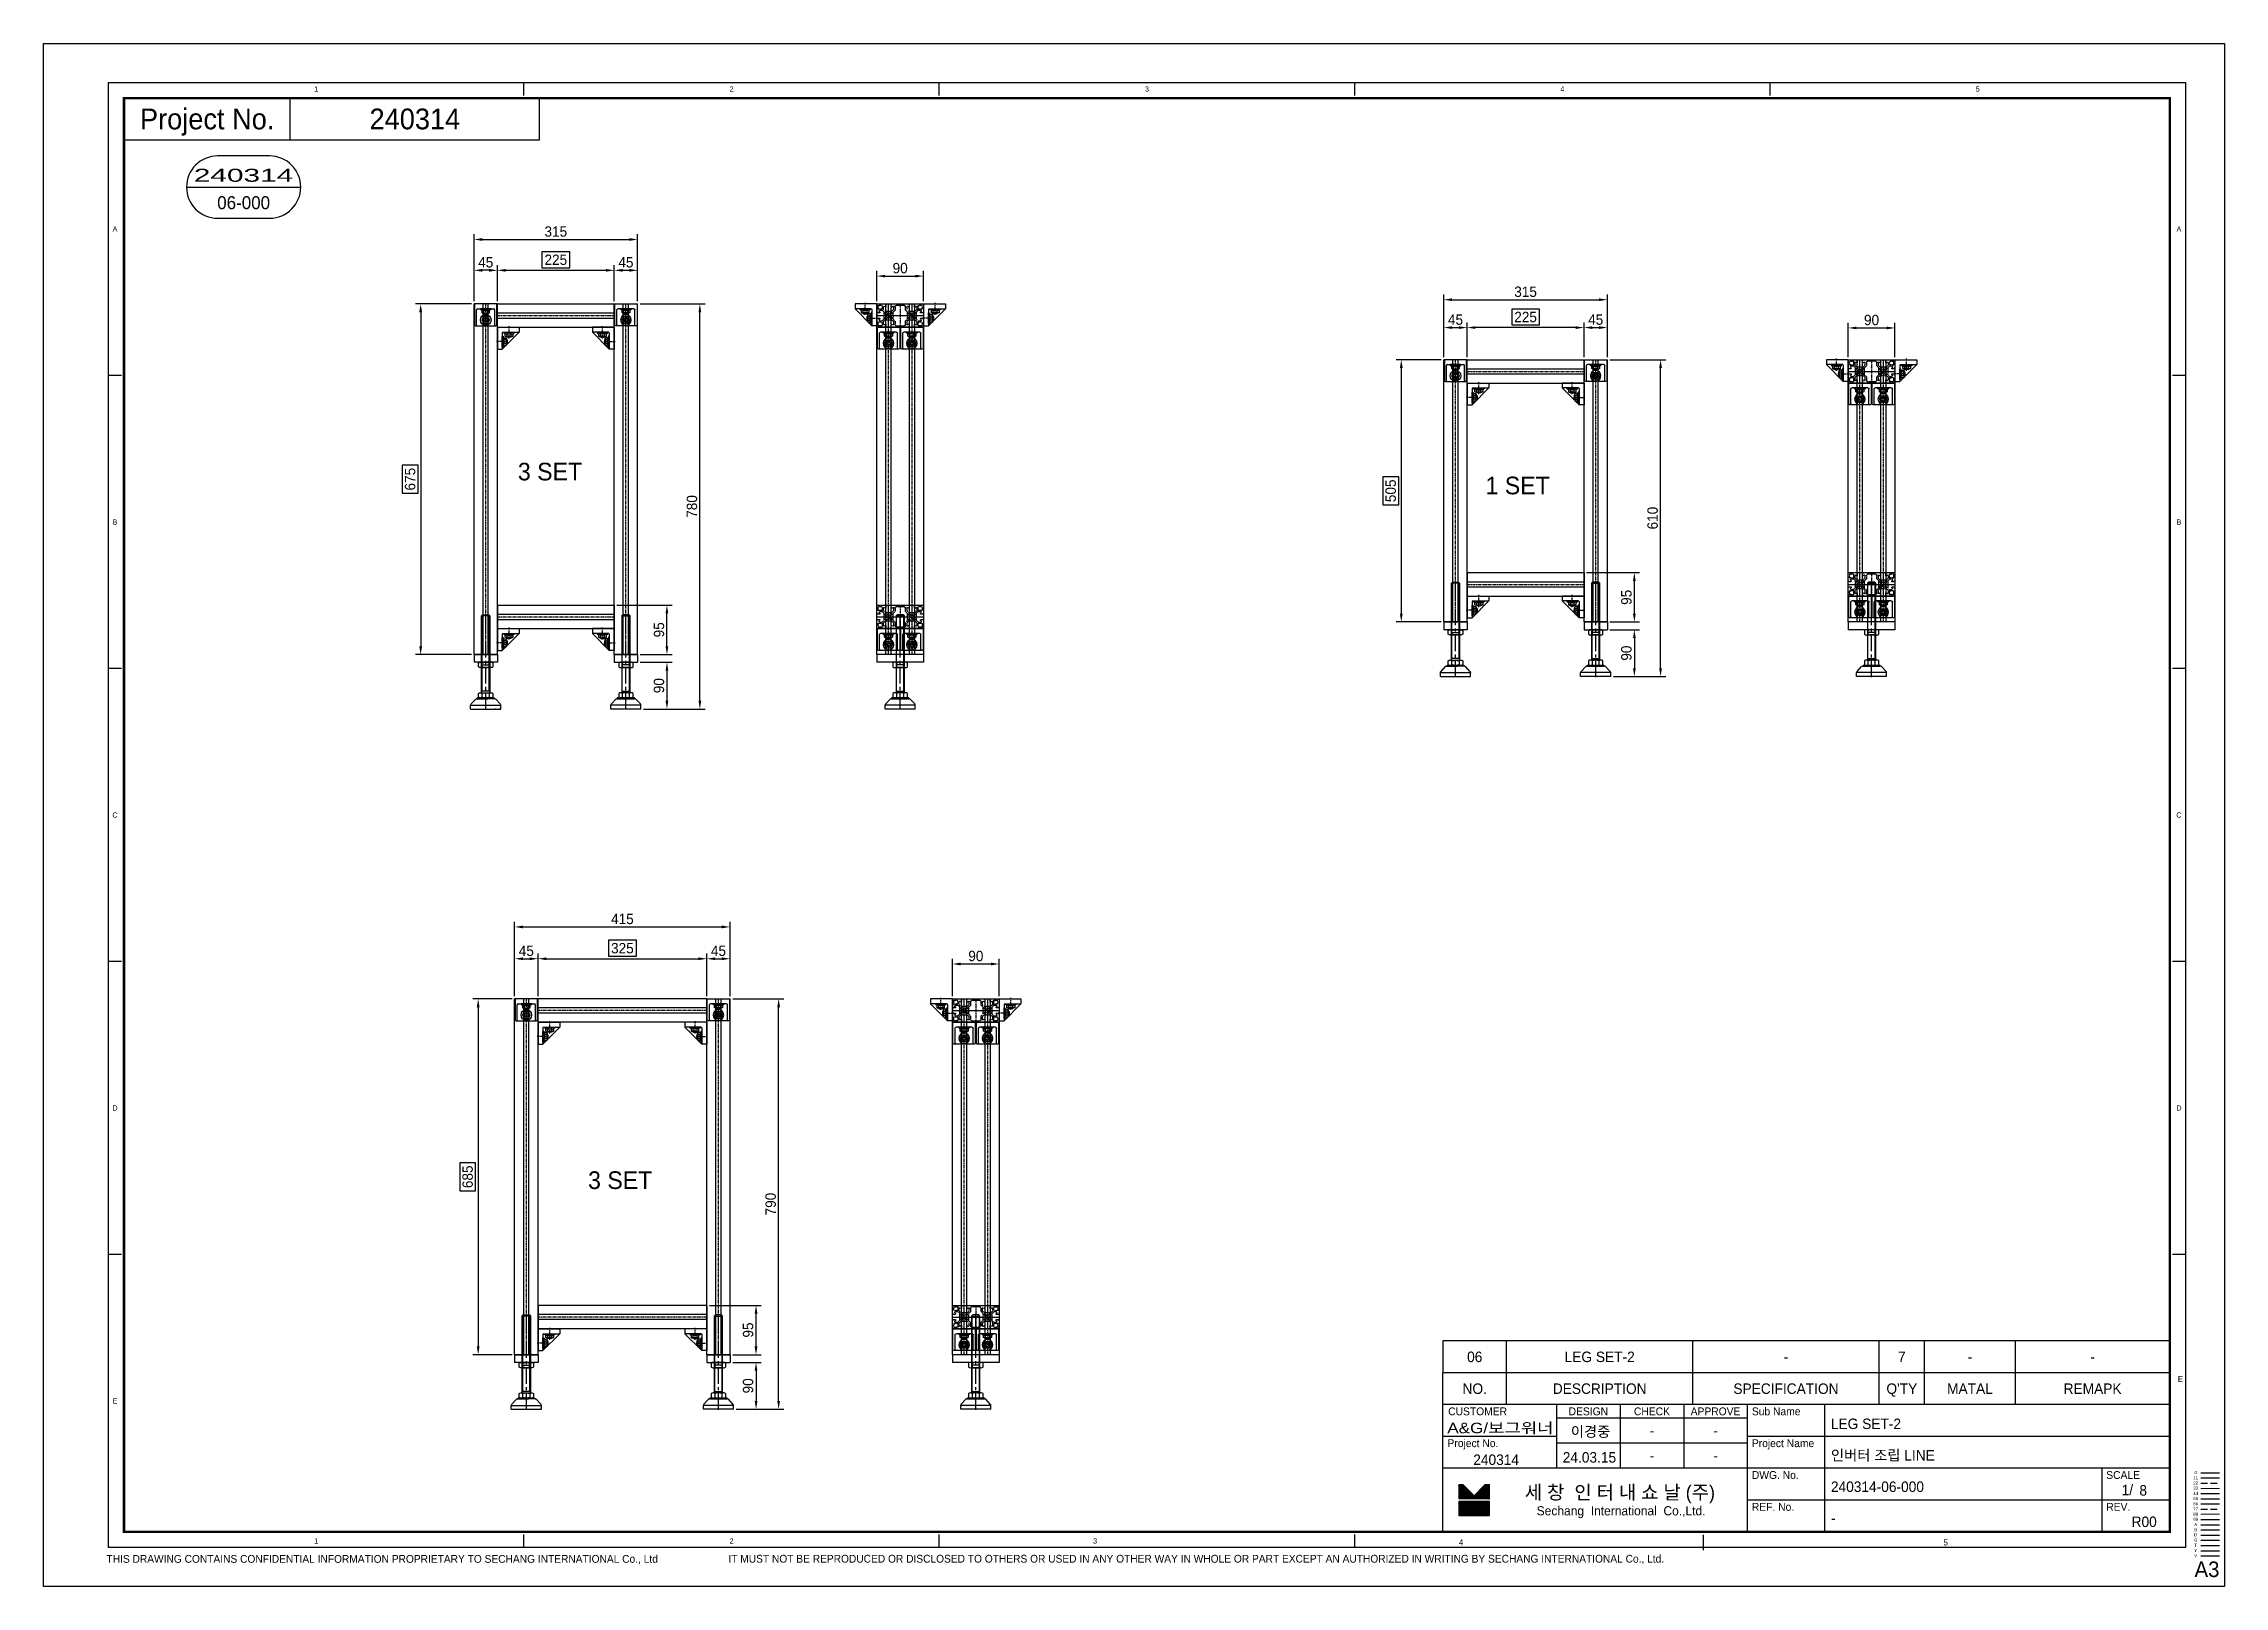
# Model space of a CAD drawing. Header units: inches. Extents: x 0 to 77285, y -118 to 40065.
# Drawn here: x 66890 to 71090, y 10650 to 13620 of the extents above; entities that cross this region are included whole.
import ezdxf
from ezdxf.enums import TextEntityAlignment as Align

# ---------------------------------------------------------------- set-up
doc = ezdxf.new("R2010")
doc.units = ezdxf.units.IN
doc.header["$LTSCALE"] = 5
doc.header["$MEASUREMENT"] = 0
for name, pattern in [('CENTER', [2, 1.25, -0.25, 0.25, -0.25]), ('HIDDEN', [0.375, 0.25, -0.125]), ('PHANTOM', [2.5, 1.25, -0.25, 0.25, -0.25, 0.25, -0.25])]:
    doc.linetypes.add(name, pattern=pattern)
for name, color, linetype in [('11', 1, 'CENTER'), ('22', 2, 'HIDDEN'), ('44', 4, 'Continuous'), ('55', 5, 'Continuous'), ('66', 6, 'PHANTOM'), ('77', 40, 'HIDDEN'), ('99', 181, 'Continuous'), ('A', 8, 'Continuous'), ('B', 123, 'Continuous'), ('D', 3, 'Continuous'), ('G', 231, 'Continuous'), ('T', 3, 'Continuous'), ('VV', 1, 'Continuous'), ('Y', 60, 'Continuous')]:
    doc.layers.add(name, color=color, linetype=linetype)
doc.layers.add('33', color=3, linetype='PHANTOM', lineweight=9)
doc.layers.add('88', color=35, linetype='Continuous', lineweight=5)
doc.styles.add('SCI', font='')
doc.styles.get('SCI').set_extended_font_data('Gulim')
doc.dimstyles.new('S', dxfattribs={"dimscale": 100, "dimtxt": 2.5, "dimasz": 2, "dimexe": 1.25, "dimexo": 0.625, "dimgap": -0.625, "dimtad": 1, "dimdec": 8, "dimtxsty": 'SCI', "dimcen": 2.5, "dimclrd": 1, "dimclre": 1, "dimclrt": 7, "dimadec": 8, "dimazin": 2, "dimtfac": 1, "dimtdec": 8, "dimtmove": 0, "dimatfit": 3, "dimfxl": 1, "dimarcsym": 0})
doc.dimstyles.new('SCH', dxfattribs={"dimtxt": 2.5, "dimasz": 2, "dimexe": 1.25, "dimexo": 0.625, "dimtad": 1, "dimdec": 8, "dimtxsty": 'SCI', "dimcen": 2.5, "dimclrd": 4, "dimclre": 4, "dimclrt": 7, "dimadec": 8, "dimazin": 2, "dimtfac": 1, "dimtdec": 8, "dimtmove": 0, "dimatfit": 3, "dimfxl": 1, "dimarcsym": 0})

msp = doc.modelspace()

# ---------------------------------------------------------------- texts
at = {"style": 'SCI'}
for s, height, p in [('240314', 40, (67604.72535195, 13474.91850528)), ('06-000', 25, (67274.96411617, 13313.72468418)), ('06', 20.192307692, (69645.97535195, 11091.79350528)), ('LEG SET-2', 20.192307692, (69886.60035195, 11091.79350528)), ('-', 20.19230769, (70245.35035195, 11091.79350528)), ('7', 20.19230769, (70468.47535195, 11091.79350528)), ('-', 20.19230769, (70599.72535195, 11091.79350528)), ('-', 20.19230769, (70835.97535195, 11091.79350528))]:
    msp.add_text(s, height=height, dxfattribs=at).set_placement(p, align=Align.MIDDLE_CENTER)
at = {"style": 'SCI', "width": 1.63101}
msp.add_text('240314', height=25, dxfattribs=at).set_placement((67178.95707543, 13354.00667479), (67370.50847298, 13354.00667479), align=Align.FIT)
at = {"style": 'SCI'}
for s, p in [('3 SET', (67803.1634296, 12796.0035773)), ('1 SET', (69666.78255636, 12769.30971797)), ('3 SET', (67938.32502277, 11431.91381493))]:
    msp.add_text(s, height=34.009434135, dxfattribs=at).set_placement(p, align=Align.MIDDLE_LEFT)
at = {"color": 40, "style": 'SCI', "width": 1.13984}
msp.add_text('A&G/보그워너', height=20.192307692, dxfattribs=at).set_placement((69593.10346021, 10944.7552072), (69797.70372089, 10944.7552072), align=Align.FIT)
at = {"color": 40, "style": 'SCI'}
for s, height, p in [('LEG SET-2', 20.192307692, (70331.93790596, 10962.89927451)), ('인버터 조립 LINE', 20.1923076923, (70331.93790596, 10902.32235143)), ('240314-06-000', 20.1923076923, (70331.93790596, 10841.74542835)), ('8', 20.19230769, (70926.01815683, 10834.84638989)), ('-', 20.19230769, (70331.93790596, 10781.16850528))]:
    msp.add_text(s, height=height, dxfattribs=at).set_placement(p, align=Align.MIDDLE_LEFT)
for s, p in [('240314', (69687.18659121, 10893.74062066)), ('24.03.15', (69866.85085896, 10898.28388989)), ('R00', (70935.25419811, 10774.26946682))]:
    msp.add_text(s, height=20.192307692, dxfattribs=at).set_placement(p, align=Align.MIDDLE_CENTER)

# ---------------------------------------------------------------- blocks, each defined once
blk = doc.blocks.new('A$C47db6cef')
at = {"ltscale": 0.506191}
for p, q in [((0, 43), (0, 28.5)), ((16.5, 45), (2, 45)), ((3.7, 42.7), (4.5, 41.9)), ((8.5, 41.9), (9.3, 42.7)), ((16.5, 43.5), (16.5, 45)), ((28.5, 45), (16.5, 45)), ((17.5, 43.5), (16.5, 43.5)), ((17.5, 39), (17.5, 43.5)), ((27.5, 43.5), (27.5, 39)), ((28.5, 43.5), (27.5, 43.5)), ((28.5, 45), (28.5, 43.5)), ((36.5, 45), (28.5, 45)), ((37, 44.5), (36.5, 45)), ((44.7, 44.5), (37, 44.5)), ((37.5, 42), (52.5, 42)), ((45, 44.2), (44.7, 44.5)), ((45.3, 44.5), (45, 44.2)), ((53, 44.5), (45.3, 44.5)), ((53.5, 45), (53, 44.5)), ((61.5, 45), (53.5, 45)), ((61.5, 43.5), (61.5, 45)), ((73.5, 45), (61.5, 45)), ((62.5, 43.5), (61.5, 43.5)), ((62.5, 39), (62.5, 43.5)), ((72.5, 43.5), (72.5, 39)), ((73.5, 43.5), (72.5, 43.5)), ((73.5, 45), (73.5, 43.5)), ((88, 45), (73.5, 45)), ((80.7, 42.7), (81.5, 41.9)), ((85.5, 41.9), (86.3, 42.7)), ((90, 28.5), (90, 43)), ((0, 28.5), (1.5, 28.5)), ((0, 28.5), (0, 16.5)), ((0, 16.5), (0, 2)), ((1.5, 16.5), (0, 16.5)), ((1.5, 28.5), (1.5, 27.5)), ((1.5, 27.5), (6, 27.5)), ((1.5, 17.5), (1.5, 16.5)), ((6, 17.5), (1.5, 17.5)), ((2, 0), (16.5, 0)), ((3.1, 40.5), (2.3, 41.3)), ((2.3, 35.7), (3.1, 36.5)), ((3.1, 8.5), (2.3, 9.3)), ((2.3, 3.7), (3.1, 4.5)), ((4.5, 35.1), (3.7, 34.3)), ((3.7, 10.7), (4.5, 9.9)), ((4.5, 3.1), (3.7, 2.3)), ((6, 32.5), (10.5, 32.5)), ((6, 27.5), (6, 29.5)), ((6, 15.5), (6, 17.5)), ((10.5, 12.5), (6, 12.5)), ((9.3, 34.3), (8.5, 35.1)), ((8.5, 9.9), (9.3, 10.7)), ((9.3, 2.3), (8.5, 3.1)), ((10.7, 41.3), (9.9, 40.5)), ((9.9, 36.5), (10.7, 35.7)), ((10.7, 9.3), (9.9, 8.5)), ((9.9, 4.5), (10.7, 3.7)), ((10.5, 32.5), (14, 29)), ((14, 16), (10.5, 12.5)), ((12.5, 34.5), (12.5, 39)), ((16, 31), (12.5, 34.5)), ((12.5, 10.5), (16, 14)), ((12.5, 6), (12.5, 10.5)), ((14, 29), (14, 22.8)), ((14, 22.8), (14.3, 22.5)), ((14.3, 22.5), (14, 22.2)), ((14, 22.2), (14, 16)), ((15.5, 39), (17.5, 39)), ((17.5, 6), (15.5, 6)), ((22.2, 31), (16, 31)), ((16, 26.3), (16, 28)), ((19.5, 24.2), (16, 26.3)), ((16, 18.7), (19.5, 20.8)), ((16, 17), (16, 18.7)), ((16, 14), (22.2, 14)), ((16.5, 1.5), (17.5, 1.5)), ((16.5, 0), (16.5, 1.5)), ((16.5, 0), (28.5, 0)), ((17, 29), (18.7, 29)), ((18.7, 16), (17, 16)), ((17.5, 1.5), (17.5, 6)), ((18.7, 29), (20.8, 25.5)), ((20.8, 19.5), (18.7, 16)), ((22.5, 30.7), (22.2, 31)), ((22.2, 14), (22.5, 14.3)), ((22.8, 31), (22.5, 30.7)), ((22.5, 14.3), (22.8, 14)), ((29, 31), (22.8, 31)), ((22.8, 14), (29, 14)), ((24.2, 25.5), (26.3, 29)), ((26.3, 16), (24.2, 19.5)), ((29, 26.3), (25.5, 24.2)), ((25.5, 20.8), (29, 18.7)), ((26.3, 29), (28, 29)), ((28, 16), (26.3, 16)), ((27.5, 39), (29.5, 39)), ((27.5, 6), (27.5, 1.5)), ((29.5, 6), (27.5, 6)), ((27.5, 1.5), (28.5, 1.5)), ((28.5, 1.5), (28.5, 0)), ((28.5, 0), (35.5, 0)), ((32.5, 34.5), (29, 31)), ((29, 28), (29, 26.3)), ((29, 18.7), (29, 17)), ((29, 14), (32.5, 10.5)), ((31, 29), (35, 33)), ((31, 16), (31, 29)), ((35, 12), (31, 16)), ((32.5, 39), (32.5, 34.5)), ((32.5, 10.5), (32.5, 6)), ((35, 33), (35, 39.5)), ((35, 5.5), (35, 12)), ((35.5, 0), (36, 0.5)), ((36, 0.5), (44.7, 0.5)), ((52.5, 3), (37.5, 3)), ((44.7, 0.5), (45, 0.8)), ((45, 0.8), (45.3, 0.5)), ((45.3, 0.5), (54, 0.5)), ((54, 0.5), (54.5, 0)), ((55, 39.5), (55, 33)), ((55, 33), (59, 29)), ((59, 16), (55, 12)), ((55, 12), (55, 5.5)), ((57.5, 34.5), (57.5, 39)), ((61, 31), (57.5, 34.5)), ((57.5, 10.5), (61, 14)), ((57.5, 6), (57.5, 10.5)), ((59, 29), (59, 16)), ((60.5, 39), (62.5, 39)), ((62.5, 6), (60.5, 6)), ((67.2, 31), (61, 31)), ((61, 26.3), (61, 28)), ((64.5, 24.2), (61, 26.3)), ((61, 18.7), (64.5, 20.8)), ((61, 17), (61, 18.7)), ((61, 14), (67.2, 14)), ((61.5, 1.5), (62.5, 1.5)), ((61.5, 0), (61.5, 1.5)), ((62, 29), (63.7, 29)), ((63.7, 16), (62, 16)), ((62.5, 1.5), (62.5, 6)), ((63.7, 29), (65.8, 25.5)), ((65.8, 19.5), (63.7, 16)), ((67.5, 30.7), (67.2, 31)), ((67.2, 14), (67.5, 14.3)), ((67.8, 31), (67.5, 30.7)), ((67.5, 14.3), (67.8, 14)), ((74, 31), (67.8, 31)), ((67.8, 14), (74, 14)), ((69.2, 25.5), (71.3, 29)), ((71.3, 16), (69.2, 19.5)), ((74, 26.3), (70.5, 24.2)), ((70.5, 20.8), (74, 18.7)), ((71.3, 29), (73, 29)), ((73, 16), (71.3, 16)), ((72.5, 39), (74.5, 39)), ((72.5, 6), (72.5, 1.5)), ((74.5, 6), (72.5, 6)), ((72.5, 1.5), (73.5, 1.5)), ((73.5, 1.5), (73.5, 0)), ((77.5, 34.5), (74, 31)), ((74, 28), (74, 26.3)), ((74, 18.7), (74, 17)), ((74, 14), (77.5, 10.5)), ((75.7, 22.5), (76, 22.8)), ((76, 22.2), (75.7, 22.5)), ((76, 29), (79.5, 32.5)), ((76, 22.8), (76, 29)), ((76, 16), (76, 22.2)), ((79.5, 12.5), (76, 16)), ((77.5, 39), (77.5, 34.5)), ((77.5, 10.5), (77.5, 6)), ((80.1, 40.5), (79.3, 41.3)), ((79.3, 35.7), (80.1, 36.5)), ((80.1, 8.5), (79.3, 9.3)), ((79.3, 3.7), (80.1, 4.5)), ((79.5, 32.5), (84, 32.5)), ((84, 12.5), (79.5, 12.5)), ((81.5, 35.1), (80.7, 34.3)), ((80.7, 10.7), (81.5, 9.9)), ((81.5, 3.1), (80.7, 2.3)), ((84, 29.5), (84, 27.5)), ((84, 27.5), (88.5, 27.5)), ((84, 17.5), (84, 15.5)), ((88.5, 17.5), (84, 17.5)), ((86.3, 34.3), (85.5, 35.1)), ((85.5, 9.9), (86.3, 10.7)), ((86.3, 2.3), (85.5, 3.1)), ((87.7, 41.3), (86.9, 40.5)), ((86.9, 36.5), (87.7, 35.7)), ((87.7, 9.3), (86.9, 8.5)), ((86.9, 4.5), (87.7, 3.7)), ((88.5, 28.5), (90, 28.5)), ((88.5, 27.5), (88.5, 28.5)), ((88.5, 16.5), (88.5, 17.5)), ((90, 16.5), (88.5, 16.5)), ((90, 16.5), (90, 28.5)), ((90, 2), (90, 16.5))]:
    blk.add_line(p, q, dxfattribs=at)
for p, q in [((54.5, 0), (61.5, 0)), ((61.5, 0), (73.5, 0)), ((73.5, 0), (88, 0))]:
    blk.add_line(p, q)
for centre, radius, start, end in [((2, 43), 2, 90, 180), ((6.5, 38.5), 5, 123.463, 146.537), ((6.5, 38.5), 4, 59.4775, 120.5225), ((6.5, 38.5), 5, 33.463, 56.537), ((37.5, 39.5), 2.5, 90, 180), ((52.5, 39.5), 2.5, 0, 90), ((83.5, 38.5), 5, 123.463, 146.537), ((83.5, 38.5), 4, 59.4775, 120.5225), ((83.5, 38.5), 5, 33.463, 56.537), ((88, 43), 2, 0, 90), ((2, 2), 2, 180, 270), ((6.5, 38.5), 5, 213.463, 236.537), ((6.5, 6.5), 5, 123.463, 146.537), ((6.5, 6.5), 5, 213.463, 236.537), ((6.5, 38.5), 4, 149.4775, 210.5225), ((6.5, 6.5), 4, 149.4775, 210.5225), ((6.5, 38.5), 4, 239.4775, 300.5225), ((6, 31), 1.5, 90, 270), ((6, 14), 1.5, 90, 270), ((6.5, 6.5), 4, 59.4775, 120.5225), ((6.5, 6.5), 4, 239.4775, 300.5225), ((6.5, 38.5), 5, 303.463, 326.537), ((6.5, 6.5), 5, 33.463, 56.537), ((6.5, 6.5), 5, 303.463, 326.537), ((6.5, 38.5), 4, 329.4775, 30.5225), ((6.5, 6.5), 4, 329.4775, 30.5225), ((14, 39), 1.5, 0, 180), ((14, 6), 1.5, 180, 0), ((17, 28), 1, 90, 180), ((17, 17), 1, 180, 270), ((22.5, 22.5), 3.5, 150, 210), ((22.5, 22.5), 3.5, 60, 120), ((22.5, 22.5), 3.5, 240, 300), ((22.5, 22.5), 3.5, 330, 30), ((28, 28), 1, 0, 90), ((28, 17), 1, 270, 0), ((31, 39), 1.5, 0, 180), ((31, 6), 1.5, 180, 0), ((37.5, 5.5), 2.5, 180, 270), ((52.5, 5.5), 2.5, 270, 0), ((59, 39), 1.5, 0, 180), ((59, 6), 1.5, 180, 0), ((62, 28), 1, 90, 180), ((62, 17), 1, 180, 270), ((67.5, 22.5), 3.5, 150, 210), ((67.5, 22.5), 3.5, 60, 120), ((67.5, 22.5), 3.5, 240, 300), ((67.5, 22.5), 3.5, 330, 30), ((73, 28), 1, 0, 90), ((73, 17), 1, 270, 0), ((76, 39), 1.5, 0, 180), ((76, 6), 1.5, 180, 0), ((83.5, 38.5), 5, 213.463, 236.537), ((83.5, 6.5), 5, 123.463, 146.537), ((83.5, 6.5), 5, 213.463, 236.537), ((83.5, 38.5), 4, 149.4775, 210.5225), ((83.5, 6.5), 4, 149.4775, 210.5225), ((83.5, 38.5), 4, 239.4775, 300.5225), ((83.5, 6.5), 4, 59.4775, 120.5225), ((83.5, 6.5), 4, 239.4775, 300.5225), ((84, 31), 1.5, 270, 90), ((84, 14), 1.5, 270, 90), ((83.5, 38.5), 5, 303.463, 326.537), ((83.5, 6.5), 5, 33.463, 56.537), ((83.5, 6.5), 5, 303.463, 326.537), ((83.5, 38.5), 4, 329.4775, 30.5225), ((83.5, 6.5), 4, 329.4775, 30.5225), ((88, 2), 2, 270, 0)]:
    blk.add_arc(centre, radius, start, end, dxfattribs=at)
at = {"layer": '11', "ltscale": 0.506191}
for p, q in [((22.5, 45), (22.5, 0)), ((67.5, 0), (67.5, 45)), ((90, 22.5), (0, 22.5))]:
    blk.add_line(p, q, dxfattribs=at)
at = {"layer": '11'}
blk.add_line((45, 45), (45, 0), dxfattribs=at)
at = {"layer": 'A', "ltscale": 0.506191}
for p, q in [((0, 45), (0, 43)), ((2, 45), (0, 45)), ((53.5, 45), (36.5, 45)), ((90, 45), (88, 45)), ((90, 43), (90, 45)), ((0, 2), (0, 0)), ((0, 0), (2, 0)), ((35.5, 0), (54.5, 0)), ((90, 0), (90, 2))]:
    blk.add_line(p, q, dxfattribs=at)
at = {"layer": 'A'}
blk.add_line((88, 0), (90, 0), dxfattribs=at)
blk = doc.blocks.new('af!@$!2^^&&@$aD읾ㅇㄹA$C5BB358B1')
for p, q in [((1.7, 42), (43.7, 42)), ((1.7, 42), (1.7, 0)), ((12.2, 32.5), (11.2, 31.5)), ((43.7, 32.5), (11.2, 0)), ((11.2, 31.5), (11.2, 0)), ((11.2, 24.7), (12.7, 24.7)), ((11.2, 4), (11.2, 24.5)), ((12.7, 4.2), (11.2, 4.2)), ((12.2, 32.5), (43.7, 32.5)), ((12.7, 24.7), (12.7, 4.2)), ((12.7, 24.7), (14, 22)), ((14, 7), (12.7, 4.2)), ((14, 32.5), (34.5, 32.5)), ((14, 31), (14, 32.5)), ((34.5, 31), (14, 31)), ((16.7, 29.7), (14, 31)), ((14, 22), (18.6, 22)), ((18.6, 18.3), (14, 18.3)), ((18.6, 10.7), (14, 10.7)), ((18.6, 7), (14, 7)), ((16.7, 25.1), (16.7, 29.7)), ((17.8, 24.5), (16.7, 25.1)), ((30.7, 24.5), (17.8, 24.5)), ((18.6, 22), (19.2, 20.9)), ((19.2, 8.1), (18.6, 7)), ((19.2, 20.9), (19.2, 8.1)), ((19.9, 18.5), (19.2, 18.5)), ((19.9, 10.5), (19.2, 10.5)), ((19.9, 18.5), (19.9, 10.5)), ((20.7, 17.7), (19.9, 18.5)), ((20.7, 11.3), (19.9, 10.5)), ((20.2, 23.8), (20.2, 24.5)), ((28.2, 23.8), (20.2, 23.8)), ((21, 23), (20.2, 23.8)), ((20.5, 25.1), (20.5, 29.7)), ((20.7, 17.7), (20.7, 11.3)), ((27.4, 23), (21, 23)), ((27.4, 23), (28.2, 23.8)), ((28, 25.1), (28, 29.7)), ((28.2, 23.8), (28.2, 24.5)), ((31.7, 25.1), (30.7, 24.5)), ((34.5, 31), (31.7, 29.7)), ((31.7, 29.7), (31.7, 25.1)), ((34.5, 32.5), (34.5, 31)), ((43.7, 42), (43.7, 32.5)), ((1.7, 0), (11.2, 0))]:
    blk.add_line(p, q)
for centre, radius, start, end in [((11.6, 20.1), 3.06, 322.1211, 37.8789), ((3.4, 14.5), 11.3, 340.5288, 19.4712), ((11.6, 8.9), 3.06, 322.1211, 37.8789), ((18.6, 32.1), 3.06, 232.1211, 307.8789), ((18.6, 27.6), 3.06, 232.1211, 307.8789), ((16.2, 20.1), 3.06, 322.1211, 37.8789), ((8, 14.5), 11.3, 340.5288, 19.4712), ((16.2, 8.9), 3.06, 322.1211, 37.8789), ((24.2, 40.3), 11.3, 250.5288, 289.4712), ((24.2, 35.8), 11.3, 250.5288, 289.4712), ((29.9, 32.1), 3.06, 232.1211, 307.8789), ((29.9, 27.6), 3.06, 232.1211, 307.8789)]:
    blk.add_arc(centre, radius, start, end)
at = {"layer": '11'}
for p, q in [((24.2, 20.7), (24.2, 44)), ((21.8, 14.5), (0, 14.5))]:
    blk.add_line(p, q, dxfattribs=at)
blk = doc.blocks.new('A$C632A6005')
for p, q in [((-21.5, 0), (-21.5, -40)), ((21.5, 0), (-21.5, 0)), ((-17.5, -40), (-17.5, -11.5)), ((-15.5, -9.5), (15.5, -9.5)), ((10.3, -9.5), (-10.2, -9.5)), ((-10.2, -9.5), (-10.2, -11)), ((-10.2, -11), (10.3, -11)), ((-10.2, -11), (-7.5, -12.3)), ((-7.5, -12.3), (-7.5, -16.9)), ((-7.5, -16.9), (-6.4, -17.5)), ((-3.8, -24.5), (-7.5, -31)), ((-7.5, -31), (-3.8, -37.5)), ((-6.4, -17.5), (6.4, -17.5)), ((-4, -18.2), (-4, -17.5)), ((-4, -18.2), (4, -18.2)), ((-3.2, -19), (-4, -18.2)), ((-3.8, -16.9), (-3.8, -12.3)), ((3.8, -24.5), (-3.8, -24.5)), ((-3.8, -37.5), (3.8, -37.5)), ((-3.2, -19), (3.2, -19)), ((3.2, -19), (4, -18.2)), ((3.8, -16.9), (3.8, -12.3)), ((7.5, -31), (3.8, -24.5)), ((3.8, -37.5), (7.5, -31)), ((4, -18.2), (4, -17.5)), ((6.4, -17.5), (7.5, -16.9)), ((7.5, -12.3), (10.3, -11)), ((7.5, -16.9), (7.5, -12.3)), ((10.3, -11), (10.3, -9.5)), ((17.5, -40), (17.5, -11.5)), ((21.5, -40.1), (21.5, 0)), ((-19.5, -42), (19.6, -42))]:
    blk.add_line(p, q)
for radius in [10.2, 6.5, 4, 3.2]:
    blk.add_circle((0, -31), radius)
for centre, radius, start, end in [((-19.5, -40), 2, 180, 270), ((-19.5, -40), 2, 270, 0), ((-15.5, -11.5), 2, 90, 180), ((-5.6, -9.9), 3.06, 232.1211, 307.8789), ((-5.6, -14.4), 3.06, 232.1211, 307.8789), ((0, -22.5), 4.1, 121.3886, 166.7272), ((0, -1.7), 11.3, 250.5288, 289.4712), ((0, -6.2), 11.3, 250.5288, 289.4712), ((0, -22.5), 4.1, 13.2728, 58.6114), ((5.6, -9.9), 3.06, 232.1211, 307.8789), ((5.6, -14.4), 3.06, 232.1211, 307.8789), ((15.5, -11.5), 2, 0, 90), ((19.5, -40), 2, 180, 270), ((19.6, -40.1), 1.9, 270, 0)]:
    blk.add_arc(centre, radius, start, end)
blk = doc.blocks.new('A$Cf1812530')
for p, q in [((-90, 0), (0, 0)), ((-90, 0), (-90, -15)), ((0, 0), (0, -15)), ((-90, -15), (0, -15))]:
    blk.add_line(p, q)
blk = doc.blocks.new('A$Ca3d7606b')
for p, q in [((-6.9, 1.3), (-6.9, 8.7)), ((-6.9, 1.3), (-6.9, 8.7)), ((-6.9, 8.7), (-6.9, 1.3)), ((6.9, 0), (-6.9, 0)), ((6.9, 0), (-6.9, 0)), ((6.9, 1.3), (6.9, 8.7)), ((6.9, 1.3), (6.9, 8.7)), ((6.9, 1.3), (6.9, 8.7))]:
    blk.add_line(p, q)
for points in [[(-13.9, 8.7), (-13.9, 1.3)], [(10.4, 10), (-10.4, 10)], [(-10.4, 0), (10.4, 0)], [(13.9, 1.3), (13.9, 8.7)]]:
    blk.add_lwpolyline(points)
for centre, radius, start, end in [((-10.4, 4.9), 5.14, 47.6569, 132.3431), ((-10.4, 5.1), 5.14, 227.6569, 312.3431), ((0, -8.6), 18.6, 68.0805, 111.9195), ((0, 18.6), 18.6, 248.0805, 291.9195), ((10.4, 4.9), 5.14, 47.6569, 132.3431), ((10.4, 5.1), 5.14, 227.6569, 312.3431)]:
    blk.add_arc(centre, radius, start, end)
blk = doc.blocks.new('A$C68f407b1')
for p, q in [((-6, 181.5), (-8, 179.5)), ((-8, 179.5), (-8, 33.5)), ((-8, 179.5), (8, 179.5)), ((6, 181.5), (-6, 181.5)), ((8, 179.5), (6, 181.5)), ((8, 33.5), (8, 179.5)), ((-29, 0), (-29, 7.5)), ((29, 7.5), (-29, 7.5)), ((29, 0), (-29, 0)), ((-27.9, 9.8), (-19.2, 19.3)), ((-17.3, 20), (-4, 20)), ((-8, 34.5), (-8, 31.5)), ((-6.9, 30.2), (-6.9, 22.8)), ((17.3, 20), (-4, 20)), ((6.9, 22.8), (6.9, 30.2)), ((8, 31.5), (8, 34.5)), ((27.9, 9.8), (19.2, 19.3)), ((29, 0), (29, 7.5))]:
    blk.add_line(p, q)
blk.add_lwpolyline([(-16.5, 20), (16.5, 20), (16.5, 21.5), (-16.5, 21.5)], close=True)
for points in [[(-13.9, 30.2), (-13.9, 22.8)], [(10.4, 31.5), (-10.4, 31.5)], [(-10.4, 21.5), (10.4, 21.5)], [(13.9, 22.8), (13.9, 30.2)]]:
    blk.add_lwpolyline(points)
for centre, radius, start, end in [((-26, 7.5), 3, 128.8507, 180), ((-17.3, 17), 3, 90, 128.8507), ((-10.4, 26.4), 5.14, 47.6569, 132.3431), ((-10.4, 26.6), 5.14, 227.6569, 312.3431), ((0, 12.9), 18.6, 68.0805, 111.9195), ((0, 40.1), 18.6, 248.0805, 291.9195), ((10.4, 26.4), 5.14, 47.6569, 132.3431), ((10.4, 26.6), 5.14, 227.6569, 312.3431), ((17.3, 17), 3, 51.1493, 90), ((26, 7.5), 3, 0, 51.1493)]:
    blk.add_arc(centre, radius, start, end)
at = {"layer": '11', "ltscale": 5}
blk.add_line((0, -1), (0, 181.5), dxfattribs=at)
at = {"layer": 'A'}
blk.add_line((8, 85), (-8, 85), dxfattribs=at)
at = {"layer": 'T'}
for p, q in [((-6.9, 34.5), (-6.9, 180.6)), ((6.9, 34.5), (6.9, 180.6)), ((-6.9, 34.5), (-8, 33.5)), ((-6.9, 34.5), (6.9, 34.5)), ((8, 33.5), (6.9, 34.5))]:
    blk.add_line(p, q, dxfattribs=at)
at = {"layer": '44', "insert": (-27.6, 1.1), "char_height": 0.64, "width": 16.63, "attachment_point": 1, "style": 'SCI'}
blk.add_mtext('Q-MASTER SM16-150-58', dxfattribs=at)
blk = doc.blocks.new('A$C6ee4aba0')
for p, q in [((-45, 0), (45, 0)), ((-45, -675, 0), (-45, 0)), ((45, 0), (45, -675, 0)), ((45, -675, 0), (-45, -675, 0))]:
    blk.add_line(p, q)
at = {"layer": '11'}
for p, q in [((-22.5, -675, 0), (-22.5, 0)), ((22.5, 0), (22.5, -675, 0))]:
    blk.add_line(p, q, dxfattribs=at)
at = {"layer": 'A'}
for p, q in [((-27.5, -675, 0), (-27.5, 0)), ((-17.5, -675, 0), (-17.5, 0)), ((17.5, 0), (17.5, -675, 0)), ((27.5, 0), (27.5, -675, 0))]:
    blk.add_line(p, q, dxfattribs=at)
at = {"xscale": -1}
blk.add_blockref('A$Cf1812530', (-45, -675, 0), dxfattribs=at)
at = {"layer": '22', "xscale": -1}
for p in [(45, -45), (45, -625, 0)]:
    blk.add_blockref('A$C47db6cef', p, dxfattribs=at)
at = {"layer": '44', "extrusion": (0, 0, -1), "zscale": -1}
blk.add_blockref('af!@$!2^^&&@$aD읾ㅇㄹA$C5BB358B1', (43.3, -42), dxfattribs=at)
at = {"layer": '44', "extrusion": (0, 0, -1), "xscale": -1, "zscale": -1}
blk.add_blockref('af!@$!2^^&&@$aD읾ㅇㄹA$C5BB358B1', (-43.3, -42), dxfattribs=at)
at = {"layer": '44', "xscale": -1}
for p in [(-22.5, -45), (22.5, -45), (-22.5, -625, 0), (22.5, -625, 0)]:
    blk.add_blockref('A$C632A6005', p, dxfattribs=at)
at = {"layer": '44'}
for name, p in [('A$C68f407b1', (0, -780)), ('A$Ca3d7606b', (0, -700, 0))]:
    blk.add_blockref(name, p, dxfattribs=at)
blk = doc.blocks.new('A$Cec259d19')
for p, q in [((0, 15), (45, 15)), ((0, 15), (0, 0)), ((0, 0), (45, 0)), ((45, 15), (45, 0))]:
    blk.add_line(p, q)
blk = doc.blocks.new('A$C9cdbb54b')
for p, q in [((-32.5, -675, 0), (-32.5, 0)), ((12.5, 0), (-32.5, 0)), ((12.5, 0), (237.5, 0, 0)), ((12.5, -675, 0), (12.5, 0)), ((237.5, -675, 0), (237.5, 0, 0)), ((237.5, 0, 0), (282.5, 0, 0)), ((282.5, -675, 0), (282.5, 0, 0)), ((12.5, -45), (237.5, -45, 0)), ((12.5, -580, 0), (237.5, -580, 0)), ((12.5, -580, 0), (12.5, -625, 0)), ((237.5, -580, 0), (237.5, -625, 0)), ((12.5, -625, 0), (237.5, -625, 0)), ((-32.5, -675, 0), (12.5, -675, 0)), ((282.5, -675, 0), (237.5, -675, 0))]:
    blk.add_line(p, q)
at = {"layer": '11'}
for p, q in [((-10, -675, 0), (-10, 0)), ((12.5, -22.5), (237.5, -22.5, 0)), ((260, -675, 0), (260, 0, 0)), ((12.5, -602.5, 0), (237.5, -602.5, 0))]:
    blk.add_line(p, q, dxfattribs=at)
at = {"layer": 'A'}
for p, q in [((-15, -675, 0), (-15, 0)), ((-5, -675, 0), (-5, 0)), ((12.5, -17.5), (237.5, -17.5, 0)), ((12.5, -27.5), (237.5, -27.5, 0)), ((255, -675, 0), (255, 0, 0)), ((265, -675, 0), (265, 0, 0)), ((12.5, -597.5, 0), (237.5, -597.5, 0)), ((12.5, -607.5, 0), (237.5, -607.5, 0))]:
    blk.add_line(p, q, dxfattribs=at)
at = {"xscale": -1}
blk.add_blockref('A$Cec259d19', (12.5, -690, 0), dxfattribs=at)
blk.add_blockref('A$Cec259d19', (237.5, -690, 0))
at = {"layer": '44'}
for name, p in [('A$C632A6005', (-10, 0)), ('A$C68f407b1', (260, -780, 0)), ('A$Ca3d7606b', (260, -700, 0))]:
    blk.add_blockref(name, p, dxfattribs=at)
at = {"layer": '44', "xscale": -1}
for name, p in [('A$C632A6005', (260, 0, 0)), ('A$C68f407b1', (-10, -780)), ('A$Ca3d7606b', (-10, -700, 0))]:
    blk.add_blockref(name, p, dxfattribs=at)
at = {"layer": '44', "extrusion": (0, 0, -1), "xscale": -1, "zscale": -1}
for p in [(-10.8, -87), (-10.8, -667, 0)]:
    blk.add_blockref('af!@$!2^^&&@$aD읾ㅇㄹA$C5BB358B1', p, dxfattribs=at)
at = {"layer": '44', "extrusion": (0, 0, -1), "zscale": -1}
for p in [(-239.2, -87, 0), (-239.2, -667, 0)]:
    blk.add_blockref('af!@$!2^^&&@$aD읾ㅇㄹA$C5BB358B1', p, dxfattribs=at)
blk = doc.blocks.new('A$Cd11fdec4')
for p, q in [((-45, -685), (-45, 0)), ((-45, 0), (45, 0)), ((45, 0), (45, -685)), ((45, -685), (-45, -685))]:
    blk.add_line(p, q)
at = {"layer": '11'}
for p, q in [((-22.5, -685), (-22.5, 0)), ((22.5, 0), (22.5, -685))]:
    blk.add_line(p, q, dxfattribs=at)
at = {"layer": 'A'}
for p, q in [((-27.5, -685), (-27.5, 0)), ((-17.5, -685), (-17.5, 0)), ((17.5, 0), (17.5, -685)), ((27.5, 0), (27.5, -685))]:
    blk.add_line(p, q, dxfattribs=at)
at = {"xscale": -1}
blk.add_blockref('A$Cf1812530', (-45, -685), dxfattribs=at)
at = {"layer": '22', "xscale": -1}
for p in [(45, -45), (45, -635)]:
    blk.add_blockref('A$C47db6cef', p, dxfattribs=at)
at = {"layer": '44', "extrusion": (0, 0, -1), "zscale": -1}
blk.add_blockref('af!@$!2^^&&@$aD읾ㅇㄹA$C5BB358B1', (43.3, -42), dxfattribs=at)
at = {"layer": '44', "extrusion": (0, 0, -1), "xscale": -1, "zscale": -1}
blk.add_blockref('af!@$!2^^&&@$aD읾ㅇㄹA$C5BB358B1', (-43.3, -42), dxfattribs=at)
at = {"layer": '44', "xscale": -1}
for p in [(-22.5, -45), (22.5, -45), (-22.5, -635), (22.5, -635)]:
    blk.add_blockref('A$C632A6005', p, dxfattribs=at)
at = {"layer": '44'}
for name, p in [('A$C68f407b1', (0, -790)), ('A$Ca3d7606b', (0, -710))]:
    blk.add_blockref(name, p, dxfattribs=at)
blk = doc.blocks.new('A$Cf2a5df7b')
for p, q in [((-22.5, -685, 0), (-22.5, 0)), ((22.5, 0), (-22.5, 0)), ((22.5, 0), (347.5, 0, 0)), ((22.5, -685, 0), (22.5, 0)), ((347.5, -685, 0), (347.5, 0, 0)), ((347.5, 0, 0), (392.5, 0, 0)), ((392.5, -685, 0), (392.5, 0, 0)), ((22.5, -45), (347.5, -45, 0)), ((22.5, -590, 0), (347.5, -590, 0)), ((22.5, -590, 0), (22.5, -635, 0)), ((347.5, -590, 0), (347.5, -635, 0)), ((22.5, -635, 0), (347.5, -635, 0)), ((-22.5, -685, 0), (22.5, -685, 0)), ((392.5, -685, 0), (347.5, -685, 0))]:
    blk.add_line(p, q)
at = {"layer": '11'}
for p, q in [((0, -685, 0), (0, 0)), ((370, -685, 0), (370, 0, 0)), ((22.5, -22.5), (347.5, -22.5, 0)), ((22.5, -612.5, 0), (347.5, -612.5, 0))]:
    blk.add_line(p, q, dxfattribs=at)
at = {"layer": 'A'}
for p, q in [((-5, -685, 0), (-5, 0)), ((5, -685, 0), (5, 0)), ((365, -685, 0), (365, 0, 0)), ((375, -685, 0), (375, 0, 0)), ((22.5, -17.5), (347.5, -17.5, 0)), ((22.5, -27.5), (347.5, -27.5, 0)), ((22.5, -607.5, 0), (347.5, -607.5, 0)), ((22.5, -617.5, 0), (347.5, -617.5, 0))]:
    blk.add_line(p, q, dxfattribs=at)
at = {"xscale": -1}
blk.add_blockref('A$Cec259d19', (22.5, -700, 0), dxfattribs=at)
blk.add_blockref('A$Cec259d19', (347.5, -700, 0))
at = {"layer": '44'}
for name, p in [('A$C632A6005', (0, 0)), ('A$C68f407b1', (370, -790, 0)), ('A$Ca3d7606b', (370, -710, 0))]:
    blk.add_blockref(name, p, dxfattribs=at)
at = {"layer": '44', "xscale": -1}
for name, p in [('A$C632A6005', (370, 0, 0)), ('A$C68f407b1', (0, -790)), ('A$Ca3d7606b', (0, -710, 0))]:
    blk.add_blockref(name, p, dxfattribs=at)
at = {"layer": '44', "extrusion": (0, 0, -1), "xscale": -1, "zscale": -1}
for p in [(-20.8, -87), (-20.8, -677, 0)]:
    blk.add_blockref('af!@$!2^^&&@$aD읾ㅇㄹA$C5BB358B1', p, dxfattribs=at)
at = {"layer": '44', "extrusion": (0, 0, -1), "zscale": -1}
for p in [(-349.2, -87, 0), (-349.2, -677, 0)]:
    blk.add_blockref('af!@$!2^^&&@$aD읾ㅇㄹA$C5BB358B1', p, dxfattribs=at)
blk = doc.blocks.new('A$C60684f4e')
at = {"linetype": 'Continuous'}
h = blk.add_hatch(dxfattribs=at)
h.set_pattern_fill('ANSI31', color=5, scale=0.492673, style=0)
h.set_pattern_definition([(45, (-371.08822, -367.43104), (-0.043546589, 0.043546589), [])])
h.paths.add_polyline_path([(278.45, -280.17), (278.45, -277.46), (277.58, -277.46), (275.49, -279.55), (273.4, -277.46), (272.54, -277.46), (272.54, -280.17)])
h.paths.add_polyline_path([(272.54, -280.67), (272.54, -283.38), (278.45, -283.38), (278.45, -280.67)])
at = {"color": 2}
for p, q in [((92.5, -10), (92.5, -7.5)), ((172.5, -10), (172.5, -7.5)), ((252.5, -10), (252.5, -7.5)), ((332.5, -10), (332.5, -7.5)), ((15, -63.9), (12.5, -63.9)), ((412.5, -63.9), (410, -63.9)), ((15, -120.3), (12.5, -120.3)), ((412.5, -120.3), (410, -120.3)), ((15, -176.7), (12.5, -176.7)), ((412.5, -176.7), (410, -176.7)), ((15, -233.1), (12.5, -233.1)), ((412.5, -233.1), (410, -233.1)), ((92.5, -289.5), (92.5, -287)), ((172.5, -289.5), (172.5, -287)), ((252.5, -289.5), (252.5, -287)), ((319.67, -290), (319.67, -287.08))]:
    blk.add_line(p, q, dxfattribs=at)
at = {"color": 40}
for p, q in [((47.5, -18.5), (47.5, -10.5)), ((95.5, -18.5), (95.5, -10.5))]:
    blk.add_line(p, q, dxfattribs=at)
at = {"color": 7, "linetype": 'Continuous'}
blk.add_line((27.52, -27.62), (49.52, -27.62), dxfattribs=at)
for p, q in [((409.5, -249.75), (269.5, -249.75)), ((269.5, -249.75), (269.5, -255.88)), ((269.5, -286.5), (269.5, -255.88)), ((409.5, -255.88), (269.5, -255.88)), ((409.5, -262), (269.5, -262)), ((328.12, -262), (328.12, -286.5)), ((328.12, -264.63), (291.38, -264.63)), ((328.12, -269.44), (291.38, -269.44)), ((415.47, -275.13), (419.07, -275.13))]:
    blk.add_line(p, q)
at = {"color": 3}
for p, q in [((281.75, -255.88), (281.75, -249.75)), ((317.62, -255.88), (317.62, -249.75)), ((353.5, -255.88), (353.5, -249.75)), ((362.25, -255.88), (362.25, -249.75)), ((379.75, -255.88), (379.75, -249.75)), ((281.75, -262), (281.75, -255.88)), ((317.62, -262), (317.62, -255.88)), ((353.5, -262), (353.5, -255.88)), ((362.25, -262), (362.25, -255.88)), ((379.75, -262), (379.75, -255.88)), ((291.38, -262), (291.38, -274.25)), ((303.62, -262), (303.62, -274.25)), ((315.88, -262), (315.88, -274.25)), ((343, -262), (343, -286.5)), ((291.38, -268.13), (269.5, -268.13)), ((409.57, -268.13), (328.12, -268.13)), ((409.5, -274.25), (269.5, -274.25)), ((409.57, -280.38), (328.12, -280.38))]:
    blk.add_line(p, q, dxfattribs=at)
at = {"color": 5, "linetype": 'Continuous'}
for p, q in [((272.54, -277.46), (272.54, -280.17)), ((273.4, -277.46), (272.54, -277.46)), ((278.45, -280.17), (272.54, -280.17)), ((278.45, -280.67), (272.54, -280.67)), ((272.54, -280.67), (272.54, -283.38)), ((273.4, -277.46), (275.49, -279.55)), ((277.58, -277.46), (275.49, -279.55)), ((278.45, -277.46), (277.58, -277.46)), ((278.45, -280.17), (278.45, -277.46)), ((278.45, -283.38), (278.45, -280.67)), ((272.54, -283.38), (278.45, -283.38))]:
    blk.add_line(p, q, dxfattribs=at)
at = {"color": 2}
blk.add_lwpolyline([(12.5, -289.5), (12.5, -7.5), (412.5, -7.5), (412.5, -289.5)], close=True, dxfattribs=at)
at = {"color": 40, "const_width": 0.5}
blk.add_lwpolyline([(15.5, -286.5), (15.5, -10.5), (409.5, -10.5), (409.5, -286.5)], close=True, dxfattribs=at)
at = {"color": 40}
blk.add_lwpolyline([(15.5, -18.5), (95.5, -18.5)], dxfattribs=at)
blk.add_lwpolyline([(33.52, -21.62, 1), (33.52, -33.62), (43.52, -33.62, 1), (43.52, -21.62)], format="xyb", close=True)
at = {"layer": '11'}
blk.add_line((415.47, -276.13), (419.07, -276.13), dxfattribs=at)
at = {"layer": '22'}
blk.add_line((415.47, -277.13), (419.07, -277.13), dxfattribs=at)
at = {"layer": '33'}
blk.add_line((415.47, -278.13), (419.07, -278.13), dxfattribs=at)
at = {"layer": '44'}
blk.add_line((415.47, -279.13), (419.07, -279.13), dxfattribs=at)
at = {"layer": '55'}
blk.add_line((415.47, -280.13), (419.07, -280.13), dxfattribs=at)
at = {"layer": '66'}
blk.add_line((415.47, -281.13), (419.07, -281.13), dxfattribs=at)
at = {"layer": '77'}
blk.add_line((415.47, -282.13), (419.07, -282.13), dxfattribs=at)
at = {"layer": '88'}
blk.add_line((415.47, -283.13), (419.07, -283.13), dxfattribs=at)
at = {"layer": '99'}
blk.add_line((415.47, -284.13), (419.07, -284.13), dxfattribs=at)
at = {"layer": 'A'}
blk.add_line((415.47, -285.13), (419.07, -285.13), dxfattribs=at)
at = {"layer": 'B'}
blk.add_line((415.47, -286.13), (419.07, -286.13), dxfattribs=at)
at = {"layer": 'D'}
blk.add_line((415.47, -287.13), (419.07, -287.13), dxfattribs=at)
at = {"layer": 'Defpoints', "color": 1}
blk.add_lwpolyline([(0, -297), (0, 0), (420, 0), (420, -297)], close=True, dxfattribs=at)
at = {"layer": 'G'}
blk.add_line((415.47, -288.13), (419.07, -288.13), dxfattribs=at)
at = {"layer": 'T'}
for p, q in [((396.38, -274.25), (396.38, -286.5)), ((415.47, -289.13), (419.07, -289.13))]:
    blk.add_line(p, q, dxfattribs=at)
at = {"layer": 'VV'}
blk.add_line((415.47, -291.13), (419.07, -291.13), dxfattribs=at)
at = {"layer": 'Y'}
blk.add_line((415.47, -290.13), (419.07, -290.13), dxfattribs=at)
at = {"color": 2, "style": 'SCI'}
for s, height, p in [('1', 1, (52.5, -8.75)), ('2', 1, (132.5, -8.75)), ('3', 1, (212.5, -8.75)), ('4', 1, (292.5, -8.75)), ('5', 1, (372.5, -8.75)), ('A', 1, (13.75, -35.7)), ('A', 1, (411.25, -35.7)), ('B', 1, (13.75, -92.1)), ('B', 1, (411.25, -92.1)), ('C', 1, (13.75, -148.5)), ('C', 1, (411.25, -148.5)), ('D', 1, (13.75, -204.9)), ('D', 1, (411.25, -204.9)), ('E', 1.17, (411.54, -257.1)), ('E', 1, (13.75, -261.3)), ('1', 1, (52.5, -288.25)), ('2', 1, (132.5, -288.25)), ('3', 1, (202.5, -288.25)), ('4', 1.17, (273, -288.54)), ('5', 1.17, (366.33, -288.54))]:
    blk.add_text(s, height=height, dxfattribs=at).set_placement(p, align=Align.MIDDLE_CENTER)
at = {"style": 'SCI'}
for s, height, p in [('Project No.', 4, (31.5, -14.5)), ('NO.', 2.019, (275.62, -258.94)), ('DESCRIPTION', 2.0192, (299.69, -258.94)), ('SPECIFICATION', 2.0192, (335.56, -258.94)), ("Q'TY", 2.019, (357.88, -258.94)), ('MATAL', 2.019, (371, -258.94)), ('REMAPK', 2.019, (394.62, -258.94)), ('DESIGN', 1.514, (297.5, -263.31)), ('CHECK', 1.514, (309.75, -263.31)), ('APPROVE', 1.514, (322, -263.31)), ('이경중', 2.019, (297.93, -267.2)), ('-', 2.02, (309.75, -267.03)), ('-', 2.02, (322, -267.03)), ('0', 0.6, (414.47, -275.09)), ('세 창  인 터 내 쇼 날 (주)', 2.6509, (303.58, -278.9)), ('Sechang  International  Co.,Ltd.', 1.7673, (303.81, -282.45))]:
    blk.add_text(s, height=height, dxfattribs=at).set_placement(p, align=Align.MIDDLE_CENTER)
for s, height, p in [('CUSTOMER', 1.514, (270.51, -263.31)), ('Sub Name', 1.514, (329, -263.31)), ('Project No.', 1.5144, (270.38, -269.44)), ('Project Name', 1.5144, (329, -269.44)), ('DWG. No.', 1.514, (329, -275.56)), ('SCALE', 1.514, (397.25, -275.56)), ('REF. No.', 1.514, (329, -281.69)), ('REV.', 1.514, (397.25, -281.69))]:
    blk.add_text(s, height=height, dxfattribs=at).set_placement(p, align=Align.MIDDLE_LEFT)
at = {"color": 40, "style": 'SCI'}
for s, height, p in [('-', 2.02, (309.75, -271.84)), ('-', 2.02, (322, -271.84)), ('1/', 2.019, (401.31, -278.44))]:
    blk.add_text(s, height=height, dxfattribs=at).set_placement(p, align=Align.MIDDLE_CENTER)
at = {"color": 3, "linetype": 'Continuous', "style": 'SCI'}
for s, p in [('THIS DRAWING CONTAINS CONFIDENTIAL INFORMATION PROPRIETARY TO SECHANG INTERNATIONAL Co., Ltd  ', (12.11, -292.46)), ('IT MUST NOT BE REPRODUCED OR DISCLOSED TO OTHERS OR USED IN ANY OTHER WAY IN WHOLE OR PART EXCEPT AN AUTHORIZED IN WRITING BY SECHANG INTERNATIONAL Co., Ltd.', (131.88, -292.43))]:
    blk.add_text(s, height=1.5, dxfattribs=at).set_placement(p)
at = {"color": 2, "style": 'SCI'}
blk.add_text('A3', height=3, dxfattribs=at).set_placement((419.05, -296.11), align=Align.BOTTOM_RIGHT)
at = {"layer": '11', "style": 'SCI'}
blk.add_text('11', height=0.6, dxfattribs=at).set_placement((414.47, -276.09), align=Align.MIDDLE_CENTER)
at = {"layer": '22', "style": 'SCI'}
blk.add_text('22', height=0.6, dxfattribs=at).set_placement((414.47, -277.09), align=Align.MIDDLE_CENTER)
at = {"layer": '33', "style": 'SCI'}
blk.add_text('33', height=0.6, dxfattribs=at).set_placement((414.47, -278.09), align=Align.MIDDLE_CENTER)
at = {"layer": '44', "style": 'SCI'}
blk.add_text('44', height=0.6, dxfattribs=at).set_placement((414.47, -279.09), align=Align.MIDDLE_CENTER)
at = {"layer": '55', "style": 'SCI'}
blk.add_text('55', height=0.6, dxfattribs=at).set_placement((414.47, -280.09), align=Align.MIDDLE_CENTER)
at = {"layer": '66', "style": 'SCI'}
blk.add_text('66', height=0.6, dxfattribs=at).set_placement((414.47, -281.09), align=Align.MIDDLE_CENTER)
at = {"layer": '77', "style": 'SCI'}
blk.add_text('77', height=0.6, dxfattribs=at).set_placement((414.47, -282.09), align=Align.MIDDLE_CENTER)
at = {"layer": '88', "style": 'SCI'}
blk.add_text('88', height=0.6, dxfattribs=at).set_placement((414.47, -283.09), align=Align.MIDDLE_CENTER)
at = {"layer": '99', "style": 'SCI'}
blk.add_text('99', height=0.6, dxfattribs=at).set_placement((414.47, -284.09), align=Align.MIDDLE_CENTER)
at = {"layer": 'A', "style": 'SCI'}
blk.add_text('A', height=0.6, dxfattribs=at).set_placement((414.47, -285.09), align=Align.MIDDLE_CENTER)
at = {"layer": 'B', "style": 'SCI'}
blk.add_text('B', height=0.6, dxfattribs=at).set_placement((414.47, -286.09), align=Align.MIDDLE_CENTER)
at = {"layer": 'D', "style": 'SCI'}
blk.add_text('D', height=0.6, dxfattribs=at).set_placement((414.47, -287.09), align=Align.MIDDLE_CENTER)
at = {"layer": 'G', "style": 'SCI'}
blk.add_text('G', height=0.6, dxfattribs=at).set_placement((414.47, -288.09), align=Align.MIDDLE_CENTER)
at = {"layer": 'T', "style": 'SCI'}
blk.add_text('T', height=0.6, dxfattribs=at).set_placement((414.47, -289.09), align=Align.MIDDLE_CENTER)
at = {"layer": 'VV', "style": 'SCI'}
blk.add_text('V', height=0.6, dxfattribs=at).set_placement((414.47, -291.09), align=Align.MIDDLE_CENTER)
at = {"layer": 'Y', "style": 'SCI'}
blk.add_text('Y', height=0.6, dxfattribs=at).set_placement((414.47, -290.09), align=Align.MIDDLE_CENTER)
blk = doc.blocks.new('A$Cab93bb4c')
for p, q in [((-45, 0), (45, 0)), ((-45, -505, 0), (-45, 0)), ((45, 0), (45, -505, 0)), ((45, -505, 0), (-45, -505, 0))]:
    blk.add_line(p, q)
at = {"layer": '11'}
for p, q in [((-22.5, -505, 0), (-22.5, 0)), ((22.5, 0), (22.5, -505, 0))]:
    blk.add_line(p, q, dxfattribs=at)
at = {"layer": 'A'}
for p, q in [((-27.5, -505, 0), (-27.5, 0)), ((-17.5, -505, 0), (-17.5, 0)), ((17.5, 0), (17.5, -505, 0)), ((27.5, 0), (27.5, -505, 0))]:
    blk.add_line(p, q, dxfattribs=at)
at = {"xscale": -1}
blk.add_blockref('A$Cf1812530', (-45, -505, 0), dxfattribs=at)
at = {"layer": '22', "xscale": -1}
for p in [(45, -45), (45, -455, 0)]:
    blk.add_blockref('A$C47db6cef', p, dxfattribs=at)
at = {"layer": '44', "extrusion": (0, 0, -1), "zscale": -1}
blk.add_blockref('af!@$!2^^&&@$aD읾ㅇㄹA$C5BB358B1', (43.3, -42), dxfattribs=at)
at = {"layer": '44', "extrusion": (0, 0, -1), "xscale": -1, "zscale": -1}
blk.add_blockref('af!@$!2^^&&@$aD읾ㅇㄹA$C5BB358B1', (-43.3, -42), dxfattribs=at)
at = {"layer": '44', "xscale": -1}
for p in [(-22.5, -45), (22.5, -45), (-22.5, -455, 0), (22.5, -455, 0)]:
    blk.add_blockref('A$C632A6005', p, dxfattribs=at)
at = {"layer": '44'}
for name, p in [('A$C68f407b1', (0, -610)), ('A$Ca3d7606b', (0, -530, 0))]:
    blk.add_blockref(name, p, dxfattribs=at)
blk = doc.blocks.new('A$C2dc5617e')
for p, q in [((-112.5, 0, 0), (-157.5, 0, 0)), ((-157.5, -505, 0), (-157.5, 0, 0)), ((-112.5, 0, 0), (112.5, 0, 0)), ((-112.5, -505, 0), (-112.5, 0, 0)), ((112.5, 0, 0), (157.5, 0, 0)), ((112.5, -505, 0), (112.5, 0, 0)), ((157.5, -505, 0), (157.5, 0, 0)), ((-112.5, -45, 0), (112.5, -45, 0)), ((-112.5, -410, 0), (112.5, -410, 0)), ((-112.5, -410, 0), (-112.5, -455, 0)), ((112.5, -410, 0), (112.5, -455, 0)), ((-112.5, -455, 0), (112.5, -455, 0)), ((-157.5, -505, 0), (-112.5, -505, 0)), ((157.5, -505, 0), (112.5, -505, 0))]:
    blk.add_line(p, q)
at = {"layer": '11'}
for p, q in [((-135, -505, 0), (-135, 0, 0)), ((-112.5, -22.5, 0), (112.5, -22.5, 0)), ((135, -505, 0), (135, 0, 0)), ((-112.5, -432.5, 0), (112.5, -432.5, 0))]:
    blk.add_line(p, q, dxfattribs=at)
at = {"layer": 'A'}
for p, q in [((-140, -505, 0), (-140, 0, 0)), ((-130, -505, 0), (-130, 0, 0)), ((-112.5, -17.5, 0), (112.5, -17.5, 0)), ((-112.5, -27.5, 0), (112.5, -27.5, 0)), ((130, -505, 0), (130, 0, 0)), ((140, -505, 0), (140, 0, 0)), ((-112.5, -427.5, 0), (112.5, -427.5, 0)), ((-112.5, -437.5, 0), (112.5, -437.5, 0))]:
    blk.add_line(p, q, dxfattribs=at)
at = {"xscale": -1}
blk.add_blockref('A$Cec259d19', (-112.5, -520, 0), dxfattribs=at)
blk.add_blockref('A$Cec259d19', (112.5, -520, 0))
at = {"layer": '44'}
for name, p in [('A$C632A6005', (-135, 0, 0)), ('A$C68f407b1', (135, -610, 0)), ('A$Ca3d7606b', (135, -530, 0))]:
    blk.add_blockref(name, p, dxfattribs=at)
at = {"layer": '44', "xscale": -1}
for name, p in [('A$C632A6005', (135, 0, 0)), ('A$C68f407b1', (-135, -610, 0)), ('A$Ca3d7606b', (-135, -530, 0))]:
    blk.add_blockref(name, p, dxfattribs=at)
at = {"layer": '44', "extrusion": (0, 0, -1), "xscale": -1, "zscale": -1}
for p in [(114.2, -87, 0), (114.2, -497, 0)]:
    blk.add_blockref('af!@$!2^^&&@$aD읾ㅇㄹA$C5BB358B1', p, dxfattribs=at)
at = {"layer": '44', "extrusion": (0, 0, -1), "zscale": -1}
for p in [(-114.2, -87, 0), (-114.2, -497, 0)]:
    blk.add_blockref('af!@$!2^^&&@$aD읾ㅇㄹA$C5BB358B1', p, dxfattribs=at)
blk = doc.blocks.new('*D802')
at = {"color": 1, "lineweight": -2, "transparency": 16777216}
for p, q in [((68031.3, 11893.7), (67977.6, 11893.7)), ((67977.6, 11893.7), (67977.6, 11863.2)), ((68031.3, 11863.2), (68031.3, 11893.7)), ((67841.9, 11785.9), (67841.9, 11868.2)), ((67857.9, 11858.2), (68150.9, 11858.2)), ((67977.6, 11863.2), (68031.3, 11863.2)), ((68166.9, 11785.9), (68166.9, 11868.2))]:
    blk.add_line(p, q, dxfattribs=at)
at = {"color": 1, "transparency": 16777216}
for points in [[(67857.9, 11860.8), (67857.9, 11855.5), (67841.9, 11858.2)], [(68150.9, 11860.8), (68150.9, 11855.5), (68166.9, 11858.2)]]:
    blk.add_solid(points, dxfattribs=at)
at = {"layer": 'Defpoints', "color": 0, "transparency": 16777216}
for p in [(68166.9, 11858.2), (67841.9, 11780.9), (68166.9, 11780.9, 0)]:
    blk.add_point(p, dxfattribs=at)
at = {"color": 7, "transparency": 16777216, "insert": (68004.4, 11878.4), "char_height": 20, "attachment_point": 5, "style": 'SCI'}
blk.add_mtext('325', dxfattribs=at)
blk = doc.blocks.new('*D803')
at = {"color": 1, "lineweight": -2, "transparency": 16777216}
for p, q in [((67791.9, 11780.9), (67716.6, 11780.9)), ((67726.6, 11764.9), (67726.6, 11111.9)), ((67721.6, 11465.2), (67691.1, 11465.2)), ((67691.1, 11465.2), (67691.1, 11411.5)), ((67721.6, 11411.5), (67721.6, 11465.2)), ((67691.1, 11411.5), (67721.6, 11411.5)), ((67791.9, 11095.9), (67716.6, 11095.9))]:
    blk.add_line(p, q, dxfattribs=at)
at = {"color": 1, "transparency": 16777216}
for points in [[(67724, 11764.9), (67729.3, 11764.9), (67726.6, 11780.9)], [(67724, 11111.9), (67729.3, 11111.9), (67726.6, 11095.9)]]:
    blk.add_solid(points, dxfattribs=at)
at = {"layer": 'Defpoints', "color": 0, "transparency": 16777216}
for p in [(67796.9, 11780.9), (67726.6, 11095.9), (67796.9, 11095.9, 0)]:
    blk.add_point(p, dxfattribs=at)
at = {"color": 7, "transparency": 16777216, "insert": (67706.4, 11438.4), "char_height": 20, "attachment_point": 5, "rotation": 90, "style": 'SCI'}
blk.add_mtext('685', dxfattribs=at)
blk = doc.blocks.new('*D804')
at = {"color": 1, "lineweight": -2, "transparency": 16777216}
for p, q in [((67763.7, 13123.9), (67763.7, 13193.5)), ((67903, 13219), (67849.3, 13219)), ((67849.3, 13219), (67849.3, 13188.5)), ((67849.3, 13188.5), (67903, 13188.5)), ((67903, 13188.5), (67903, 13219)), ((67988.7, 13123.9), (67988.7, 13193.5)), ((67779.7, 13183.5), (67972.7, 13183.5))]:
    blk.add_line(p, q, dxfattribs=at)
at = {"color": 1, "transparency": 16777216}
for points in [[(67779.7, 13186.2), (67779.7, 13180.8), (67763.7, 13183.5)], [(67972.7, 13186.2), (67972.7, 13180.8), (67988.7, 13183.5)]]:
    blk.add_solid(points, dxfattribs=at)
at = {"layer": 'Defpoints', "color": 0, "transparency": 16777216}
for p in [(67988.7, 13183.5), (67763.7, 13118.9, 0), (67988.7, 13118.9)]:
    blk.add_point(p, dxfattribs=at)
at = {"color": 7, "transparency": 16777216, "insert": (67876.2, 13203.7), "char_height": 20, "attachment_point": 5, "style": 'SCI'}
blk.add_mtext('225', dxfattribs=at)
blk = doc.blocks.new('*D805')
at = {"color": 1, "lineweight": -2, "transparency": 16777216}
for p, q in [((67713.7, 13118.9), (67605.9, 13118.9)), ((67615.9, 13102.9), (67615.9, 12459.9)), ((67610.9, 12808.2), (67580.4, 12808.2)), ((67580.4, 12808.2), (67580.4, 12754.5)), ((67610.9, 12754.5), (67610.9, 12808.2)), ((67580.4, 12754.5), (67610.9, 12754.5)), ((67713.7, 12443.9), (67605.9, 12443.9))]:
    blk.add_line(p, q, dxfattribs=at)
at = {"color": 1, "transparency": 16777216}
for points in [[(67613.2, 13102.9), (67618.6, 13102.9), (67615.9, 13118.9)], [(67613.2, 12459.9), (67618.6, 12459.9), (67615.9, 12443.9)]]:
    blk.add_solid(points, dxfattribs=at)
at = {"layer": 'Defpoints', "color": 0, "transparency": 16777216}
for p in [(67718.7, 13118.9, 0), (67615.9, 12443.9), (67718.7, 12443.9, 0)]:
    blk.add_point(p, dxfattribs=at)
at = {"color": 7, "transparency": 16777216, "insert": (67595.6, 12781.4), "char_height": 20, "attachment_point": 5, "rotation": 90, "style": 'SCI'}
blk.add_mtext('675', dxfattribs=at)
blk = doc.blocks.new('*D806')
at = {"color": 1, "lineweight": -2, "transparency": 16777216}
for p, q in [((69770.8, 13108.8), (69717.1, 13108.8)), ((69717.1, 13108.8), (69717.1, 13078.3)), ((69770.8, 13078.3), (69770.8, 13108.8)), ((69631.4, 13016.5), (69631.4, 13083.3)), ((69840.4, 13073.3), (69647.4, 13073.3)), ((69717.1, 13078.3), (69770.8, 13078.3)), ((69856.4, 13016.5), (69856.4, 13083.3))]:
    blk.add_line(p, q, dxfattribs=at)
at = {"color": 1, "transparency": 16777216}
for points in [[(69647.4, 13075.9), (69647.4, 13070.6), (69631.4, 13073.3)], [(69840.4, 13075.9), (69840.4, 13070.6), (69856.4, 13073.3)]]:
    blk.add_solid(points, dxfattribs=at)
at = {"layer": 'Defpoints', "color": 0, "transparency": 16777216}
for p in [(69631.4, 13073.3), (69631.4, 13011.5, 0), (69856.4, 13011.5, 0)]:
    blk.add_point(p, dxfattribs=at)
at = {"color": 7, "transparency": 16777216, "insert": (69743.9, 13093.5), "char_height": 20, "attachment_point": 5, "style": 'SCI'}
blk.add_mtext('225', dxfattribs=at)
blk = doc.blocks.new('*D807')
at = {"color": 1, "lineweight": -2, "transparency": 16777216}
for p, q in [((69581.4, 13011.5), (69494.5, 13011.5)), ((69504.5, 12995.5), (69504.5, 12522.5)), ((69499.5, 12785.9), (69469, 12785.9)), ((69469, 12785.9), (69469, 12732.1)), ((69499.5, 12732.1), (69499.5, 12785.9)), ((69469, 12732.1), (69499.5, 12732.1)), ((69581.4, 12506.5), (69494.5, 12506.5))]:
    blk.add_line(p, q, dxfattribs=at)
at = {"color": 1, "transparency": 16777216}
for points in [[(69501.8, 12995.5), (69507.2, 12995.5), (69504.5, 13011.5)], [(69501.8, 12522.5), (69507.2, 12522.5), (69504.5, 12506.5)]]:
    blk.add_solid(points, dxfattribs=at)
at = {"layer": 'Defpoints', "color": 0, "transparency": 16777216}
for p in [(69586.4, 13011.5, 0), (69504.5, 12506.5), (69586.4, 12506.5, 0)]:
    blk.add_point(p, dxfattribs=at)
at = {"color": 7, "transparency": 16777216, "insert": (69484.2, 12759), "char_height": 20, "attachment_point": 5, "rotation": 90, "style": 'SCI'}
blk.add_mtext('505', dxfattribs=at)
blk = doc.blocks.new('*D808')
at = {"color": 4, "lineweight": -2, "transparency": 16777216}
for p, q in [((67718.7, 13123.9), (67718.7, 13193.5)), ((67763.7, 13123.9), (67763.7, 13193.5)), ((67747.7, 13183.5), (67734.7, 13183.5))]:
    blk.add_line(p, q, dxfattribs=at)
at = {"color": 4, "transparency": 16777216}
for points in [[(67734.7, 13186.2), (67734.7, 13180.8), (67718.7, 13183.5)], [(67747.7, 13186.2), (67747.7, 13180.8), (67763.7, 13183.5)]]:
    blk.add_solid(points, dxfattribs=at)
at = {"layer": 'Defpoints', "color": 0, "transparency": 16777216}
for p in [(67718.7, 13183.5), (67718.7, 13118.9, 0), (67763.7, 13118.9, 0)]:
    blk.add_point(p, dxfattribs=at)
at = {"color": 7, "transparency": 16777216, "insert": (67741.2, 13198.8), "char_height": 20, "attachment_point": 5, "style": 'SCI'}
blk.add_mtext('45', dxfattribs=at)
blk = doc.blocks.new('*D809')
at = {"color": 4, "lineweight": -2, "transparency": 16777216}
for p, q in [((67988.7, 13123.9), (67988.7, 13193.5)), ((68033.7, 13123.9), (68033.7, 13193.5)), ((68004.7, 13183.5), (68017.7, 13183.5))]:
    blk.add_line(p, q, dxfattribs=at)
at = {"color": 4, "transparency": 16777216}
for points in [[(68004.7, 13186.2), (68004.7, 13180.8), (67988.7, 13183.5)], [(68017.7, 13186.2), (68017.7, 13180.8), (68033.7, 13183.5)]]:
    blk.add_solid(points, dxfattribs=at)
at = {"layer": 'Defpoints', "color": 0, "transparency": 16777216}
for p in [(68033.7, 13183.5), (67988.7, 13118.9), (68033.7, 13118.9)]:
    blk.add_point(p, dxfattribs=at)
at = {"color": 7, "transparency": 16777216, "insert": (68011.2, 13198.8), "char_height": 20, "attachment_point": 5, "style": 'SCI'}
blk.add_mtext('45', dxfattribs=at)
blk = doc.blocks.new('*D810')
at = {"color": 4, "lineweight": -2, "transparency": 16777216}
for p, q in [((67718.7, 13123.9), (67718.7, 13252.8)), ((67734.7, 13242.8), (68017.7, 13242.8)), ((68033.7, 13123.9), (68033.7, 13252.8))]:
    blk.add_line(p, q, dxfattribs=at)
at = {"color": 4, "transparency": 16777216}
for points in [[(67734.7, 13245.5), (67734.7, 13240.2), (67718.7, 13242.8)], [(68017.7, 13245.5), (68017.7, 13240.2), (68033.7, 13242.8)]]:
    blk.add_solid(points, dxfattribs=at)
at = {"layer": 'Defpoints', "color": 0, "transparency": 16777216}
for p in [(68033.7, 13242.8), (67718.7, 13118.9, 0), (68033.7, 13118.9)]:
    blk.add_point(p, dxfattribs=at)
at = {"color": 7, "transparency": 16777216, "insert": (67876.2, 13258.1), "char_height": 20, "attachment_point": 5, "style": 'SCI'}
blk.add_mtext('315', dxfattribs=at)
blk = doc.blocks.new('*D811')
at = {"color": 4, "lineweight": -2, "transparency": 16777216}
for p, q in [((67993.7, 12538.9), (68100.2, 12538.9)), ((68090.2, 12459.9), (68090.2, 12522.9)), ((68038.7, 12443.9), (68100.2, 12443.9))]:
    blk.add_line(p, q, dxfattribs=at)
at = {"color": 4, "transparency": 16777216}
for points in [[(68087.5, 12522.9), (68092.8, 12522.9), (68090.2, 12538.9)], [(68087.5, 12459.9), (68092.8, 12459.9), (68090.2, 12443.9)]]:
    blk.add_solid(points, dxfattribs=at)
at = {"layer": 'Defpoints', "color": 0, "transparency": 16777216}
for p in [(67988.7, 12538.9, 0), (68090.2, 12538.9), (68033.7, 12443.9, 0)]:
    blk.add_point(p, dxfattribs=at)
at = {"color": 7, "transparency": 16777216, "insert": (68074.9, 12491.4), "char_height": 20, "attachment_point": 5, "rotation": 90, "style": 'SCI'}
blk.add_mtext('95', dxfattribs=at)
blk = doc.blocks.new('*D812')
at = {"color": 4, "lineweight": -2, "transparency": 16777216}
for p, q in [((68038.7, 12428.9), (68100.2, 12428.9)), ((68090.2, 12412.9), (68090.2, 12354.9)), ((68045.2, 12338.9), (68100.2, 12338.9))]:
    blk.add_line(p, q, dxfattribs=at)
at = {"color": 4, "transparency": 16777216}
for points in [[(68087.5, 12412.9), (68092.8, 12412.9), (68090.2, 12428.9)], [(68087.5, 12354.9), (68092.8, 12354.9), (68090.2, 12338.9)]]:
    blk.add_solid(points, dxfattribs=at)
at = {"layer": 'Defpoints', "color": 0, "transparency": 16777216}
for p in [(68033.7, 12428.9, 0), (68040.2, 12338.9), (68090.2, 12338.9)]:
    blk.add_point(p, dxfattribs=at)
at = {"color": 7, "transparency": 16777216, "insert": (68074.9, 12383.9), "char_height": 20, "attachment_point": 5, "rotation": 90, "style": 'SCI'}
blk.add_mtext('90', dxfattribs=at)
blk = doc.blocks.new('*D813')
at = {"color": 4, "lineweight": -2, "transparency": 16777216}
for p, q in [((68038.7, 13118.9), (68163.6, 13118.9)), ((68153.6, 12354.9), (68153.6, 13102.9)), ((68045.2, 12338.9), (68163.6, 12338.9))]:
    blk.add_line(p, q, dxfattribs=at)
at = {"color": 4, "transparency": 16777216}
for points in [[(68151, 13102.9), (68156.3, 13102.9), (68153.6, 13118.9)], [(68151, 12354.9), (68156.3, 12354.9), (68153.6, 12338.9)]]:
    blk.add_solid(points, dxfattribs=at)
at = {"layer": 'Defpoints', "color": 0, "transparency": 16777216}
for p in [(68033.7, 13118.9), (68153.6, 13118.9), (68040.2, 12338.9)]:
    blk.add_point(p, dxfattribs=at)
at = {"color": 7, "transparency": 16777216, "insert": (68138.4, 12728.9), "char_height": 20, "attachment_point": 5, "rotation": 90, "style": 'SCI'}
blk.add_mtext('780', dxfattribs=at)
blk = doc.blocks.new('*D814')
at = {"color": 4, "lineweight": -2, "transparency": 16777216}
for p, q in [((68494.4, 13123.9), (68494.4, 13182.4)), ((68510.4, 13172.4), (68568.4, 13172.4)), ((68584.4, 13123.9), (68584.4, 13182.4))]:
    blk.add_line(p, q, dxfattribs=at)
at = {"color": 4, "transparency": 16777216}
for points in [[(68510.4, 13175), (68510.4, 13169.7), (68494.4, 13172.4)], [(68568.4, 13175), (68568.4, 13169.7), (68584.4, 13172.4)]]:
    blk.add_solid(points, dxfattribs=at)
at = {"layer": 'Defpoints', "color": 0, "transparency": 16777216}
for p in [(68584.4, 13172.4), (68494.4, 13118.9), (68584.4, 13118.9)]:
    blk.add_point(p, dxfattribs=at)
at = {"color": 7, "transparency": 16777216, "insert": (68539.4, 13187.6), "char_height": 20, "attachment_point": 5, "style": 'SCI'}
blk.add_mtext('90', dxfattribs=at)
blk = doc.blocks.new('*D815')
at = {"color": 4, "lineweight": -2, "transparency": 16777216}
for p, q in [((69586.4, 13016.5), (69586.4, 13083.3)), ((69602.4, 13073.3), (69615.4, 13073.3)), ((69631.4, 13016.5), (69631.4, 13083.3))]:
    blk.add_line(p, q, dxfattribs=at)
at = {"color": 4, "transparency": 16777216}
for points in [[(69602.4, 13075.9), (69602.4, 13070.6), (69586.4, 13073.3)], [(69615.4, 13075.9), (69615.4, 13070.6), (69631.4, 13073.3)]]:
    blk.add_solid(points, dxfattribs=at)
at = {"layer": 'Defpoints', "color": 0, "transparency": 16777216}
for p in [(69631.4, 13073.3), (69586.4, 13011.5, 0), (69631.4, 13011.5, 0)]:
    blk.add_point(p, dxfattribs=at)
at = {"color": 7, "transparency": 16777216, "insert": (69608.9, 13088.5), "char_height": 20, "attachment_point": 5, "style": 'SCI'}
blk.add_mtext('45', dxfattribs=at)
blk = doc.blocks.new('*D816')
at = {"color": 4, "lineweight": -2, "transparency": 16777216}
for p, q in [((69586.4, 13016.5), (69586.4, 13136.9)), ((69602.4, 13126.9), (69885.4, 13126.9)), ((69901.4, 13016.5), (69901.4, 13136.9))]:
    blk.add_line(p, q, dxfattribs=at)
at = {"color": 4, "transparency": 16777216}
for points in [[(69602.4, 13129.6), (69602.4, 13124.3), (69586.4, 13126.9)], [(69885.4, 13129.6), (69885.4, 13124.3), (69901.4, 13126.9)]]:
    blk.add_solid(points, dxfattribs=at)
at = {"layer": 'Defpoints', "color": 0, "transparency": 16777216}
for p in [(69901.4, 13126.9), (69586.4, 13011.5, 0), (69901.4, 13011.5, 0)]:
    blk.add_point(p, dxfattribs=at)
at = {"color": 7, "transparency": 16777216, "insert": (69743.9, 13142.2), "char_height": 20, "attachment_point": 5, "style": 'SCI'}
blk.add_mtext('315', dxfattribs=at)
blk = doc.blocks.new('*D817')
at = {"color": 4, "lineweight": -2, "transparency": 16777216}
for p, q in [((69856.4, 13016.5), (69856.4, 13083.3)), ((69872.4, 13073.3), (69885.4, 13073.3)), ((69901.4, 13016.5), (69901.4, 13083.3))]:
    blk.add_line(p, q, dxfattribs=at)
at = {"color": 4, "transparency": 16777216}
for points in [[(69872.4, 13075.9), (69872.4, 13070.6), (69856.4, 13073.3)], [(69885.4, 13075.9), (69885.4, 13070.6), (69901.4, 13073.3)]]:
    blk.add_solid(points, dxfattribs=at)
at = {"layer": 'Defpoints', "color": 0, "transparency": 16777216}
for p in [(69901.4, 13073.3), (69856.4, 13011.5, 0), (69901.4, 13011.5, 0)]:
    blk.add_point(p, dxfattribs=at)
at = {"color": 7, "transparency": 16777216, "insert": (69878.9, 13088.5), "char_height": 20, "attachment_point": 5, "style": 'SCI'}
blk.add_mtext('45', dxfattribs=at)
blk = doc.blocks.new('*D818')
at = {"color": 4, "lineweight": -2, "transparency": 16777216}
for p, q in [((69861.4, 12601.5), (69963.4, 12601.5)), ((69953.4, 12522.5), (69953.4, 12585.5)), ((69906.4, 12506.5), (69963.4, 12506.5))]:
    blk.add_line(p, q, dxfattribs=at)
at = {"color": 4, "transparency": 16777216}
for points in [[(69950.7, 12585.5), (69956, 12585.5), (69953.4, 12601.5)], [(69950.7, 12522.5), (69956, 12522.5), (69953.4, 12506.5)]]:
    blk.add_solid(points, dxfattribs=at)
at = {"layer": 'Defpoints', "color": 0, "transparency": 16777216}
for p in [(69856.4, 12601.5, 0), (69953.4, 12601.5), (69901.4, 12506.5, 0)]:
    blk.add_point(p, dxfattribs=at)
at = {"color": 7, "transparency": 16777216, "insert": (69938.1, 12554), "char_height": 20, "attachment_point": 5, "rotation": 90, "style": 'SCI'}
blk.add_mtext('95', dxfattribs=at)
blk = doc.blocks.new('*D819')
at = {"color": 4, "lineweight": -2, "transparency": 16777216}
for p, q in [((69906.4, 12491.5), (69963.4, 12491.5)), ((69953.4, 12475.5), (69953.4, 12417.5)), ((69912.9, 12401.5), (69963.4, 12401.5))]:
    blk.add_line(p, q, dxfattribs=at)
at = {"color": 4, "transparency": 16777216}
for points in [[(69950.7, 12475.5), (69956, 12475.5), (69953.4, 12491.5)], [(69950.7, 12417.5), (69956, 12417.5), (69953.4, 12401.5)]]:
    blk.add_solid(points, dxfattribs=at)
at = {"layer": 'Defpoints', "color": 0, "transparency": 16777216}
for p in [(69901.4, 12491.5, 0), (69907.9, 12401.5, 0), (69953.4, 12401.5)]:
    blk.add_point(p, dxfattribs=at)
at = {"color": 7, "transparency": 16777216, "insert": (69938.1, 12446.5), "char_height": 20, "attachment_point": 5, "rotation": 90, "style": 'SCI'}
blk.add_mtext('90', dxfattribs=at)
blk = doc.blocks.new('*D820')
at = {"color": 4, "lineweight": -2, "transparency": 16777216}
for p, q in [((69906.4, 13011.5), (70013.9, 13011.5)), ((70003.9, 12417.5), (70003.9, 12995.5)), ((69912.9, 12401.5), (70013.9, 12401.5))]:
    blk.add_line(p, q, dxfattribs=at)
at = {"color": 4, "transparency": 16777216}
for points in [[(70001.2, 12995.5), (70006.5, 12995.5), (70003.9, 13011.5)], [(70001.2, 12417.5), (70006.5, 12417.5), (70003.9, 12401.5)]]:
    blk.add_solid(points, dxfattribs=at)
at = {"layer": 'Defpoints', "color": 0, "transparency": 16777216}
for p in [(69901.4, 13011.5, 0), (70003.9, 13011.5), (69907.9, 12401.5, 0)]:
    blk.add_point(p, dxfattribs=at)
at = {"color": 7, "transparency": 16777216, "insert": (69988.6, 12706.5), "char_height": 20, "attachment_point": 5, "rotation": 90, "style": 'SCI'}
blk.add_mtext('610', dxfattribs=at)
blk = doc.blocks.new('*D821')
at = {"color": 4, "lineweight": -2, "transparency": 16777216}
for p, q in [((70365.2, 13016.5), (70365.2, 13082.6)), ((70381.2, 13072.6), (70439.2, 13072.6)), ((70455.2, 13016.5), (70455.2, 13082.6))]:
    blk.add_line(p, q, dxfattribs=at)
at = {"color": 4, "transparency": 16777216}
for points in [[(70381.2, 13075.2), (70381.2, 13069.9), (70365.2, 13072.6)], [(70439.2, 13075.2), (70439.2, 13069.9), (70455.2, 13072.6)]]:
    blk.add_solid(points, dxfattribs=at)
at = {"layer": 'Defpoints', "color": 0, "transparency": 16777216}
for p in [(70455.2, 13072.6), (70365.2, 13011.5, 0), (70455.2, 13011.5, 0)]:
    blk.add_point(p, dxfattribs=at)
at = {"color": 7, "transparency": 16777216, "insert": (70410.2, 13087.8), "char_height": 20, "attachment_point": 5, "style": 'SCI'}
blk.add_mtext('90', dxfattribs=at)
blk = doc.blocks.new('*D822')
at = {"color": 4, "lineweight": -2, "transparency": 16777216}
for p, q in [((67796.9, 11785.9), (67796.9, 11868.2)), ((67812.9, 11858.2), (67825.9, 11858.2)), ((67841.9, 11785.9), (67841.9, 11868.2))]:
    blk.add_line(p, q, dxfattribs=at)
at = {"color": 4, "transparency": 16777216}
for points in [[(67812.9, 11860.8), (67812.9, 11855.5), (67796.9, 11858.2)], [(67825.9, 11860.8), (67825.9, 11855.5), (67841.9, 11858.2)]]:
    blk.add_solid(points, dxfattribs=at)
at = {"layer": 'Defpoints', "color": 0, "transparency": 16777216}
for p in [(67841.9, 11858.2), (67796.9, 11780.9), (67841.9, 11780.9)]:
    blk.add_point(p, dxfattribs=at)
at = {"color": 7, "transparency": 16777216, "insert": (67819.4, 11873.4), "char_height": 20, "attachment_point": 5, "style": 'SCI'}
blk.add_mtext('45', dxfattribs=at)
blk = doc.blocks.new('*D823')
at = {"color": 4, "lineweight": -2, "transparency": 16777216}
for p, q in [((67796.9, 11785.9), (67796.9, 11929.4)), ((68211.9, 11785.9), (68211.9, 11929.4)), ((67812.9, 11919.4), (68195.9, 11919.4))]:
    blk.add_line(p, q, dxfattribs=at)
at = {"color": 4, "transparency": 16777216}
for points in [[(67812.9, 11922.1), (67812.9, 11916.8), (67796.9, 11919.4)], [(68195.9, 11922.1), (68195.9, 11916.8), (68211.9, 11919.4)]]:
    blk.add_solid(points, dxfattribs=at)
at = {"layer": 'Defpoints', "color": 0, "transparency": 16777216}
for p in [(68211.9, 11919.4), (67796.9, 11780.9), (68211.9, 11780.9, 0)]:
    blk.add_point(p, dxfattribs=at)
at = {"color": 7, "transparency": 16777216, "insert": (68004.4, 11934.7), "char_height": 20, "attachment_point": 5, "style": 'SCI'}
blk.add_mtext('415', dxfattribs=at)
blk = doc.blocks.new('*D824')
at = {"color": 4, "lineweight": -2, "transparency": 16777216}
for p, q in [((68166.9, 11785.9), (68166.9, 11868.2)), ((68182.9, 11858.2), (68195.9, 11858.2)), ((68211.9, 11785.9), (68211.9, 11868.2))]:
    blk.add_line(p, q, dxfattribs=at)
at = {"color": 4, "transparency": 16777216}
for points in [[(68182.9, 11860.8), (68182.9, 11855.5), (68166.9, 11858.2)], [(68195.9, 11860.8), (68195.9, 11855.5), (68211.9, 11858.2)]]:
    blk.add_solid(points, dxfattribs=at)
at = {"layer": 'Defpoints', "color": 0, "transparency": 16777216}
for p in [(68211.9, 11858.2), (68166.9, 11780.9, 0), (68211.9, 11780.9, 0)]:
    blk.add_point(p, dxfattribs=at)
at = {"color": 7, "transparency": 16777216, "insert": (68189.4, 11873.4), "char_height": 20, "attachment_point": 5, "style": 'SCI'}
blk.add_mtext('45', dxfattribs=at)
blk = doc.blocks.new('*D825')
at = {"color": 4, "lineweight": -2, "transparency": 16777216}
for p, q in [((68171.9, 11190.9), (68271.8, 11190.9)), ((68261.8, 11111.9), (68261.8, 11174.9)), ((68216.9, 11095.9), (68271.8, 11095.9))]:
    blk.add_line(p, q, dxfattribs=at)
at = {"color": 4, "transparency": 16777216}
for points in [[(68259.1, 11174.9), (68264.5, 11174.9), (68261.8, 11190.9)], [(68259.1, 11111.9), (68264.5, 11111.9), (68261.8, 11095.9)]]:
    blk.add_solid(points, dxfattribs=at)
at = {"layer": 'Defpoints', "color": 0, "transparency": 16777216}
for p in [(68166.9, 11190.9, 0), (68261.8, 11190.9), (68211.9, 11095.9, 0)]:
    blk.add_point(p, dxfattribs=at)
at = {"color": 7, "transparency": 16777216, "insert": (68246.5, 11143.4), "char_height": 20, "attachment_point": 5, "rotation": 90, "style": 'SCI'}
blk.add_mtext('95', dxfattribs=at)
blk = doc.blocks.new('*D826')
at = {"color": 4, "lineweight": -2, "transparency": 16777216}
for p, q in [((68216.9, 11080.9), (68271.8, 11080.9)), ((68261.8, 11064.9), (68261.8, 11006.9)), ((68223.4, 10990.9), (68271.8, 10990.9))]:
    blk.add_line(p, q, dxfattribs=at)
at = {"color": 4, "transparency": 16777216}
for points in [[(68259.1, 11064.9), (68264.5, 11064.9), (68261.8, 11080.9)], [(68259.1, 11006.9), (68264.5, 11006.9), (68261.8, 10990.9)]]:
    blk.add_solid(points, dxfattribs=at)
at = {"layer": 'Defpoints', "color": 0, "transparency": 16777216}
for p in [(68211.9, 11080.9, 0), (68218.4, 10990.9, 0), (68261.8, 10990.9)]:
    blk.add_point(p, dxfattribs=at)
at = {"color": 7, "transparency": 16777216, "insert": (68246.5, 11035.9), "char_height": 20, "attachment_point": 5, "rotation": 90, "style": 'SCI'}
blk.add_mtext('90', dxfattribs=at)
blk = doc.blocks.new('*D827')
at = {"color": 4, "lineweight": -2, "transparency": 16777216}
for p, q in [((68216.9, 11780.9), (68315.3, 11780.9)), ((68305.3, 11006.9), (68305.3, 11764.9)), ((68223.4, 10990.9), (68315.3, 10990.9))]:
    blk.add_line(p, q, dxfattribs=at)
at = {"color": 4, "transparency": 16777216}
for points in [[(68302.7, 11764.9), (68308, 11764.9), (68305.3, 11780.9)], [(68302.7, 11006.9), (68308, 11006.9), (68305.3, 10990.9)]]:
    blk.add_solid(points, dxfattribs=at)
at = {"layer": 'Defpoints', "color": 0, "transparency": 16777216}
for p in [(68211.9, 11780.9, 0), (68305.3, 11780.9), (68218.4, 10990.9, 0)]:
    blk.add_point(p, dxfattribs=at)
at = {"color": 7, "transparency": 16777216, "insert": (68290.1, 11385.9), "char_height": 20, "attachment_point": 5, "rotation": 90, "style": 'SCI'}
blk.add_mtext('790', dxfattribs=at)
blk = doc.blocks.new('*D828')
at = {"color": 4, "lineweight": -2, "transparency": 16777216}
for p, q in [((68640.1, 11785.9), (68640.1, 11858.1)), ((68656.1, 11848.1), (68714.1, 11848.1)), ((68730.1, 11785.9), (68730.1, 11858.1))]:
    blk.add_line(p, q, dxfattribs=at)
at = {"color": 4, "transparency": 16777216}
for points in [[(68656.1, 11850.8), (68656.1, 11845.4), (68640.1, 11848.1)], [(68714.1, 11850.8), (68714.1, 11845.4), (68730.1, 11848.1)]]:
    blk.add_solid(points, dxfattribs=at)
at = {"layer": 'Defpoints', "color": 0, "transparency": 16777216}
for p in [(68730.1, 11848.1), (68640.1, 11780.9, 0), (68730.1, 11780.9, 0)]:
    blk.add_point(p, dxfattribs=at)
at = {"color": 7, "transparency": 16777216, "insert": (68685.1, 11863.4), "char_height": 20, "attachment_point": 5, "style": 'SCI'}
blk.add_mtext('90', dxfattribs=at)

# ---------------------------------------------------------------- dimensions: what is measured, and where the dimension line sits
for base, p1, p2, dimstyle, picture, middle in [((68033.6576998848, 13242.8213986069), (67718.6576998845, 13118.8561765529, -0.000000019), (68033.6576998848, 13118.8561765529), 'SCH', '*D810', (67876.1576998847, 13258.1010257706)), ((67718.6576998845, 13183.4883425755), (67763.6576998845, 13118.8561765529, -0.000000019), (67718.6576998845, 13118.8561765529, -0.000000019), 'SCH', '*D808', (67741.1576998845, 13198.75465416)), ((67988.6576998848, 13183.4883425755), (67763.6576998845, 13118.8561765529, -0.000000019), (67988.6576998848, 13118.8561765529), 'S', '*D804', (67876.1576998847, 13203.7413385808)), ((68033.6576998848, 13183.4883425755), (67988.6576998848, 13118.8561765529), (68033.6576998848, 13118.8561765529), 'SCH', '*D809', (68011.1576998848, 13198.75465416)), ((68584.4384830527, 13172.3541906454), (68494.4384830527, 13118.8561765529), (68584.4384830527, 13118.8561765529), 'SCH', '*D814', (68539.4384830527, 13187.6071866508)), ((69901.4067656476, 13126.9338190888), (69586.4067656473, 13011.4756947851, -0.0000000142), (69901.4067656476, 13011.4756947851, 0.0000000047), 'SCH', '*D816', (69743.9067656475, 13142.2134462526)), ((69631.4067656474, 13073.2705674464), (69856.4067656476, 13011.4756947851, 0.0000000047), (69631.4067656474, 13011.4756947851, -0.0000000142), 'S', '*D806', (69743.9067656475, 13093.5235634517)), ((69631.4067656473, 13073.2705674464), (69586.4067656473, 13011.4756947851, -0.0000000142), (69631.4067656473, 13011.4756947851, -0.0000000142), 'SCH', '*D815', (69608.9067656473, 13088.5368790309)), ((69901.4067656476, 13073.2705674464), (69856.4067656476, 13011.4756947851, 0.0000000047), (69901.4067656476, 13011.4756947851, 0.0000000047), 'SCH', '*D817', (69878.9067656476, 13088.5368790309)), ((70455.2423256576, 13072.5678414061), (70365.2423256576, 13011.4756947851, 0.0000000047), (70455.2423256576, 13011.4756947851, 0.0000000047), 'SCH', '*D821', (70410.2423256576, 13087.8208374114)), ((68211.9104117328, 11919.4261260491), (67796.9104117331, 11780.8798072028), (68211.9104117328, 11780.8798072028, -0.0000000095), 'SCH', '*D823', (68004.4104117329, 11934.7057532129)), ((67841.9104117331, 11858.177718201), (67796.9104117331, 11780.8798072028), (67841.9104117331, 11780.8798072028), 'SCH', '*D822', (67819.4104117331, 11873.4440297855)), ((68166.9104117328, 11858.177718201), (67841.9104117331, 11780.8798072028), (68166.9104117328, 11780.8798072028, -0.0000000095), 'S', '*D802', (68004.4104117329, 11878.4307142063)), ((68211.9104117328, 11858.177718201), (68166.9104117328, 11780.8798072028, -0.0000000095), (68211.9104117328, 11780.8798072028, -0.0000000095), 'SCH', '*D824', (68189.4104117328, 11873.4440297855)), ((68730.0806365714, 11848.1145428364), (68640.0806365714, 11780.8798072028, -0.0000000095), (68730.0806365714, 11780.8798072028, -0.0000000095), 'SCH', '*D828', (68685.0806365714, 11863.3675388417))]:
    dim = msp.add_linear_dim(base=base, p1=p1, p2=p2, dimstyle=dimstyle, override={"dimscale": 8})
    dim.commit()
    dim.dimension.update_dxf_attribs({"geometry": picture, "text_midpoint": middle})
for base, p1, p2, dimstyle, picture, middle in [((67615.8857847236, 12443.856176553), (67718.6576998845, 13118.8561765529, -0.000000019), (67718.6576998845, 12443.856176553, -0.0000000071), 'S', '*D805', (67595.619473139, 12781.3561765529)), ((68153.6331181753, 13118.8561765529), (68040.1576998848, 12338.8561765529), (68033.6576998848, 13118.8561765529), 'SCH', '*D813', (68138.3668065908, 12728.8561765529)), ((69504.4926016562, 12506.4756947852), (69586.4067656473, 13011.4756947851, -0.0000000142), (69586.4067656473, 12506.4756947852, 0.0000000167), 'S', '*D807', (69484.2396056509, 12758.9756947851)), ((70003.8548267094, 13011.4756947851), (69907.9067656476, 12401.4756947852, 0.0000000238), (69901.4067656476, 13011.4756947851, 0.0000000047), 'SCH', '*D820', (69988.5751995456, 12706.4756947851)), ((69953.3756002118, 12601.4756947858), (69901.4067656476, 12506.4756947852, 0.0000000356), (69856.4067656476, 12601.4756947858, 0.0000000357), 'SCH', '*D818', (69938.1226042064, 12553.9756947854)), ((68090.1679704399, 12538.8561765535), (68033.6576998848, 12443.856176553, 0.0000000119), (67988.6576998848, 12538.8561765535, 0.0000000119), 'SCH', '*D811', (68074.9149744345, 12491.3561765532)), ((69953.3756002118, 12401.4756947852), (69901.4067656476, 12491.4756947852, 0.0000000356), (69907.9067656476, 12401.4756947852, 0.0000000238), 'SCH', '*D819', (69938.1226042065, 12446.4756947852)), ((68090.1679704399, 12338.856176553), (68033.6576998848, 12428.856176553, 0.0000000119), (68040.1576998848, 12338.8561765529), 'SCH', '*D812', (68074.9149744346, 12383.8561765529)), ((67726.6450184063, 11095.8798072028), (67796.9104117331, 11780.8798072028), (67796.9104117331, 11095.8798072028, -0.0000000071), 'S', '*D803', (67706.392022401, 11438.3798072028)), ((68305.3464870651, 11780.8798072028), (68218.4104117328, 10990.8798072028, -0.0000000095), (68211.9104117328, 11780.8798072028, -0.0000000095), 'SCH', '*D827', (68290.0801754805, 11385.8798072028)), ((68261.7993323765, 11190.8798072034), (68211.9104117328, 11095.8798072028, -0.0000000166), (68166.9104117328, 11190.8798072034, -0.0000000166), 'SCH', '*D825', (68246.5463363712, 11143.3798072031)), ((68261.7993323766, 10990.8798072028), (68211.9104117328, 11080.8798072028, -0.0000000166), (68218.4104117328, 10990.8798072028, -0.0000000095), 'SCH', '*D826', (68246.5463363713, 11035.8798072028))]:
    dim = msp.add_linear_dim(base=base, p1=p1, p2=p2, angle=90, dimstyle=dimstyle, override={"dimscale": 8})
    dim.commit()
    dim.dimension.update_dxf_attribs({"geometry": picture, "text_midpoint": middle})

# ---------------------------------------------------------------- block references
at = {"xscale": 10, "yscale": 10, "zscale": 10}
msp.add_blockref('A$C60684f4e', (66889.72535195, 13619.91850528), dxfattribs=at)
for name, p in [('A$C9cdbb54b', (67751.15769988, 13118.85617655, -0.00000002)), ('A$C6ee4aba0', (68539.43848305, 13118.85617655)), ('A$C2dc5617e', (69743.90676565, 13011.47569479, 0)), ('A$Cab93bb4c', (70410.24232566, 13011.47569479, 0)), ('A$Cd11fdec4', (68685.08063657, 11780.8798072, -0.00000001))]:
    msp.add_blockref(name, p)
at = {"xscale": -1}
msp.add_blockref('A$Cf2a5df7b', (68189.41041173, 11780.8798072, -0.00000001), dxfattribs=at)

msp.set_redraw_order([(e.dxf.handle, doc.entitydb.next_handle()) for e in msp.query("TEXT MTEXT ATTDEF DIMENSION ARC_DIMENSION")])  # texts and dimensions are drawn at this point

doc.saveas('drawing.dxf')
